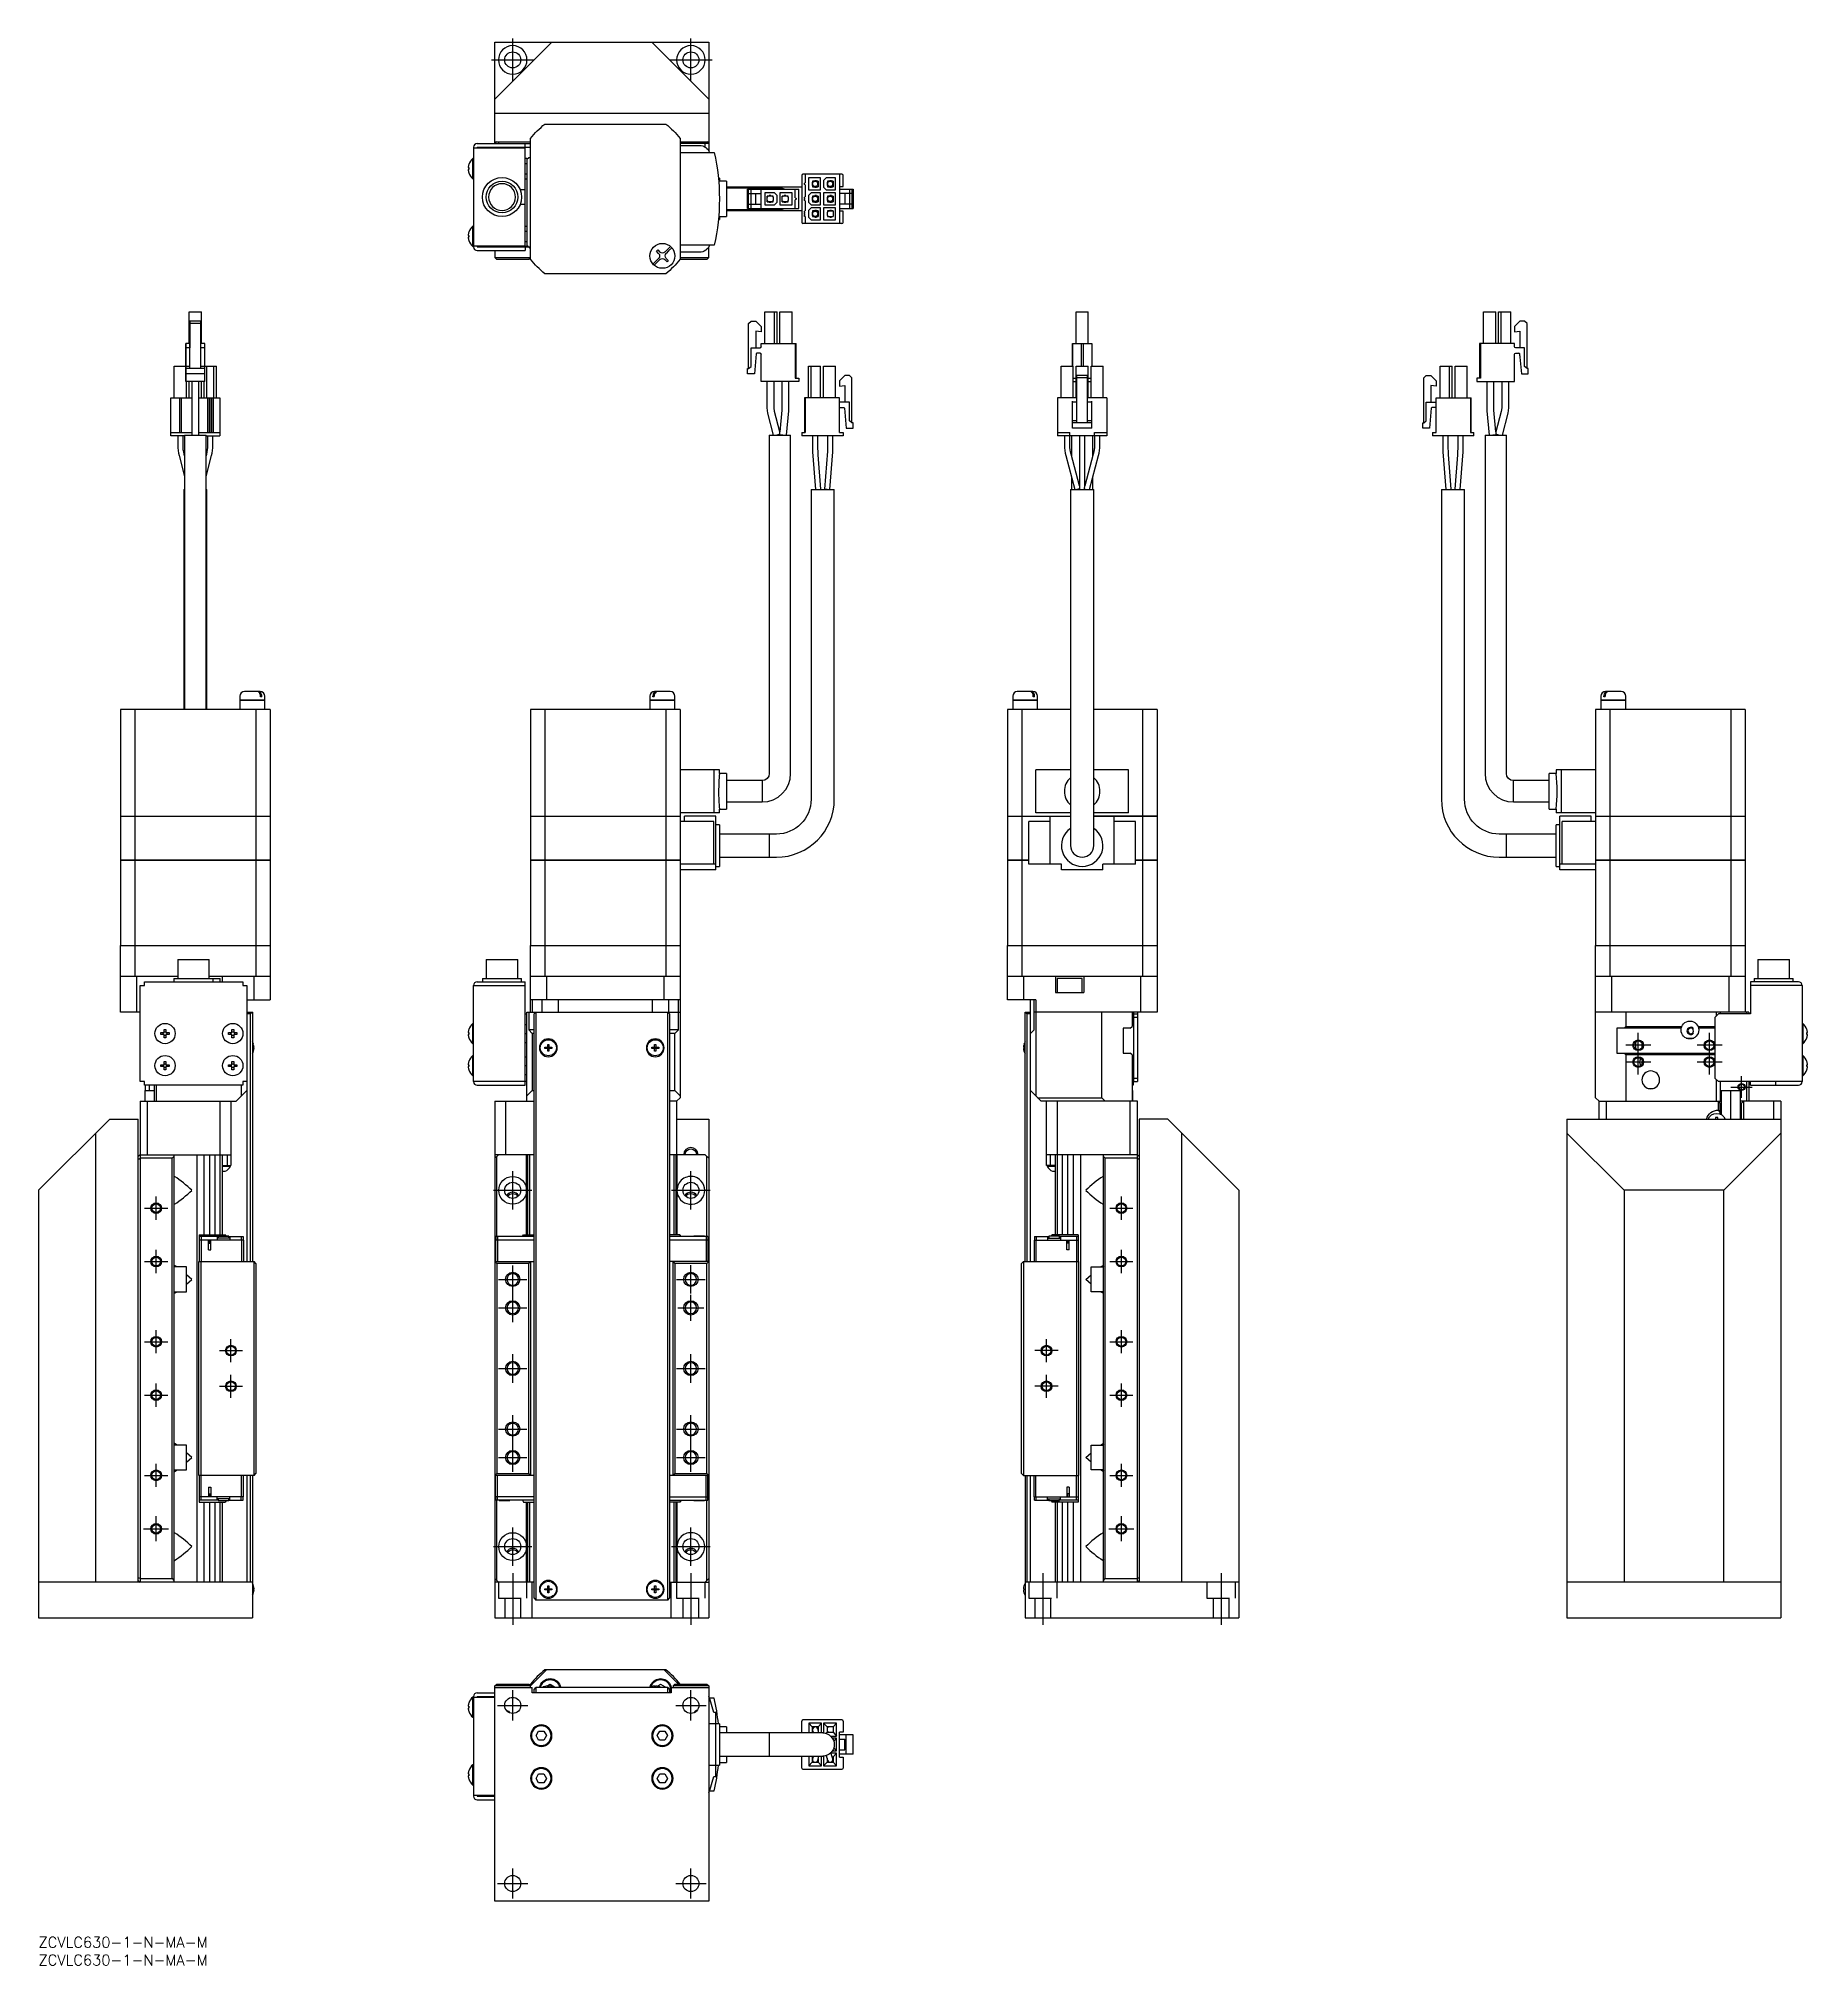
# Model space of a CAD drawing. Extents: x 0 to 496, y -8 to 533.
import ezdxf

# ---------------------------------------------------------------- set-up
doc = ezdxf.new("R2010")
doc.units = 0
doc.header["$LTSCALE"] = 0.5
doc.linetypes.add('CENTER', pattern=[50.8, 31.75, -6.35, 6.35, -6.35])
doc.linetypes.add('DASHED', pattern=[19.05, 12.7, -6.35])
for name, color, linetype in [('MSM_CENTER', 1, 'CENTER'), ('MSM_CONTINUOUS', 7, 'CONTINUOUS'), ('MSM_DASHED', 4, 'DASHED'), ('MSM_NARROW', 5, 'CONTINUOUS'), ('MSM_PART_NUMBER', 7, 'CONTINUOUS')]:
    doc.layers.add(name, color=color, linetype=linetype)
doc.styles.get("Standard").update_dxf_attribs({"font": 'txt.shx', "height": 3, "bigfont": 'bigfont.shx'})

msp = doc.modelspace()

# ---------------------------------------------------------------- texts
at = {"layer": 'MSM_PART_NUMBER'}
for p in [(0, -3), (0, -8)]:
    msp.add_text('ZCVLC630-1-N-MA-M', height=3, dxfattribs=at).set_placement(p)

# ---------------------------------------------------------------- linework, layer by layer
at = {"layer": 'MSM_CENTER'}
for p, q in [((133.07, 520.86), (133.07, 532.86)), ((183.07, 520.86), (183.07, 532.86)), ((127.07, 526.86), (139.07, 526.86)), ((177.07, 526.86), (189.07, 526.86)), ((452.44, 250.27), (445.44, 250.27)), ((448.94, 242.07), (448.94, 253.77)), ((472.44, 250.27), (465.44, 250.27)), ((468.94, 242.07), (468.94, 253.77)), ((452.44, 245.57), (445.44, 245.57)), ((472.44, 245.57), (465.44, 245.57)), ((474.94, 238.57), (480.94, 238.57)), ((477.94, 235.57), (477.94, 241.57)), ((133.07, 204.17), (133.07, 214.97)), ((183.07, 204.17), (183.07, 214.97)), ((33, 201.32), (33, 207.82)), ((127.67, 209.57), (138.47, 209.57)), ((177.67, 209.57), (188.47, 209.57)), ((303.88, 201.32), (303.88, 207.82)), ((29.75, 204.57), (36.25, 204.57)), ((300.63, 204.57), (307.13, 204.57)), ((29.75, 189.57), (36.25, 189.57)), ((33, 186.32), (33, 192.82)), ((300.63, 189.57), (307.13, 189.57)), ((303.88, 186.32), (303.88, 192.82)), ((129.07, 184.57), (137.07, 184.57)), ((133.07, 172.57), (133.07, 188.57)), ((179.07, 184.57), (187.07, 184.57)), ((183.07, 180.57), (183.07, 188.57)), ((183.07, 172.92), (183.07, 180.22)), ((129.07, 176.57), (137.07, 176.57)), ((179.42, 176.57), (186.72, 176.57)), ((33, 163.82), (33, 170.32)), ((54, 161.32), (54, 167.82)), ((282.88, 161.32), (282.88, 167.82)), ((303.88, 163.82), (303.88, 170.32)), ((29.75, 167.07), (36.25, 167.07)), ((50.75, 164.57), (57.25, 164.57)), ((133.07, 155.57), (133.07, 163.57)), ((183.07, 155.57), (183.07, 163.57)), ((286.13, 164.57), (279.63, 164.57)), ((300.63, 167.07), (307.13, 167.07)), ((54, 151.32), (54, 157.82)), ((129.07, 159.57), (137.07, 159.57)), ((179.07, 159.57), (187.07, 159.57)), ((282.88, 151.32), (282.88, 157.82)), ((29.75, 152.07), (36.25, 152.07)), ((33, 148.82), (33, 155.32)), ((50.75, 154.57), (57.25, 154.57)), ((286.13, 154.57), (279.63, 154.57)), ((300.63, 152.07), (307.13, 152.07)), ((303.88, 148.82), (303.88, 155.32)), ((133.07, 130.57), (133.07, 146.57)), ((183.07, 130.57), (183.07, 146.57)), ((129.07, 142.57), (137.07, 142.57)), ((179.07, 142.57), (187.07, 142.57)), ((33, 126.32), (33, 132.82)), ((129.07, 134.57), (137.07, 134.57)), ((179.07, 134.57), (187.07, 134.57)), ((303.88, 126.32), (303.88, 132.82)), ((29.75, 129.57), (36.25, 129.57)), ((300.63, 129.57), (307.13, 129.57)), ((29.5, 114.57), (36.5, 114.57)), ((33, 111.07), (33, 118.07)), ((133.07, 104.17), (133.07, 114.97)), ((183.07, 104.17), (183.07, 114.97)), ((300.38, 114.57), (307.38, 114.57)), ((303.88, 111.07), (303.88, 118.07)), ((127.67, 109.57), (138.47, 109.57)), ((177.67, 109.57), (188.47, 109.57)), ((133.07, 102.07), (133.07, 87.57)), ((183.07, 102.07), (183.07, 87.57)), ((281.88, 102.07), (281.88, 87.57)), ((331.88, 102.07), (331.88, 87.57)), ((128.82, 65), (137.32, 65)), ((133.07, 60.75), (133.07, 69.25)), ((178.82, 65), (187.32, 65)), ((183.07, 60.75), (183.07, 69.25)), ((133.07, 10.75), (133.07, 19.25)), ((183.07, 10.75), (183.07, 19.25)), ((128.82, 15), (137.32, 15)), ((178.82, 15), (187.32, 15))]:
    msp.add_line(p, q, dxfattribs=at)
at = {"layer": 'MSM_CONTINUOUS'}
for p, q in [((128.07, 515.86), (144.07, 531.86)), ((128.07, 503.36), (128.07, 531.86)), ((128.07, 531.86), (188.07, 531.86)), ((172.07, 531.86), (188.07, 515.86)), ((188.07, 531.86), (188.07, 501.39)), ((188.07, 511.86), (128.07, 511.86)), ((142.1, 508.86), (176.04, 508.86)), ((123.07, 503.36), (138.07, 503.36)), ((128.07, 503.86), (138.07, 503.86)), ((129.07, 503.36), (129.28, 503.86)), ((136.57, 502.36), (136.57, 503.36)), ((138.07, 503.56), (137.77, 503.86)), ((138.07, 470.89), (138.07, 504.83)), ((180.07, 504.83), (180.07, 470.89)), ((180.07, 503.86), (188.07, 503.86)), ((188.07, 503.36), (180.07, 503.36)), ((186.86, 503.86), (187.07, 503.36)), ((187.07, 502.41), (187.07, 503.36)), ((121.91, 493.51), (121.91, 499.21)), ((122.07, 499.21), (121.91, 499.21)), ((122.07, 502.36), (122.07, 474.36)), ((122.07, 502.16), (136.57, 502.16)), ((123.07, 502.36), (138.07, 502.36)), ((123.07, 502.36), (123.07, 502.16)), ((128.07, 502.16), (128.07, 502.36)), ((129.07, 502.36), (128.87, 502.16)), ((136.57, 474.56), (136.57, 502.16)), ((136.57, 499.24), (137.07, 499.24)), ((136.57, 497.8), (137.07, 497.8)), ((137.57, 499.36), (137.07, 498.86)), ((137.07, 499.24), (137.07, 474.47)), ((138.07, 499.36), (137.57, 499.36)), ((180.07, 502.86), (185.49, 502.86)), ((180.07, 500.86), (189.64, 500.86)), ((120.59, 496.62), (120.77, 496.62)), ((120.77, 496.1), (120.59, 496.1)), ((120.76, 497.52), (120.77, 497.51)), ((120.77, 495.2), (120.76, 495.2)), ((120.77, 496.62), (120.77, 496.1)), ((121.91, 493.51), (122.07, 493.51)), ((136.57, 494.91), (137.07, 494.91)), ((136.57, 493.47), (137.07, 493.47)), ((191.07, 493.68), (190.78, 493.68)), ((193.07, 492.86), (190.86, 492.86)), ((191.07, 493.68), (191.07, 492.86)), ((193.07, 492.86), (193.07, 482.86)), ((214.17, 494.46), (214.17, 481.26)), ((225.47, 494.76), (214.47, 494.76)), ((215.17, 494.76), (215.17, 492.31)), ((219.47, 493.76), (216.07, 493.76)), ((216.07, 493.76), (216.07, 490.36)), ((217.45, 492.81), (217.07, 492.43)), ((217.07, 492.43), (217.07, 491.68)), ((217.82, 492.86), (217.17, 492.86)), ((217.17, 492.86), (217.17, 492.53)), ((218.82, 492.81), (217.45, 492.81)), ((218.32, 492.96), (217.82, 492.96)), ((217.82, 492.96), (217.82, 492.81)), ((218.32, 492.96), (218.32, 492.81)), ((218.82, 492.86), (218.32, 492.86)), ((218.82, 491.75), (218.67, 492.27)), ((218.82, 492.86), (218.82, 491.26)), ((219.47, 490.36), (219.47, 493.76)), ((221.02, 493.76), (220.27, 493.01)), ((220.27, 493.01), (220.27, 491.11)), ((223.67, 493.76), (221.02, 493.76)), ((221.65, 492.81), (221.27, 492.43)), ((221.27, 492.43), (221.27, 491.68)), ((221.42, 492.26), (221.27, 491.71)), ((221.37, 492.86), (221.37, 492.53)), ((222.02, 492.86), (221.37, 492.86)), ((223.02, 492.81), (221.65, 492.81)), ((222.52, 492.96), (222.02, 492.96)), ((222.02, 492.96), (222.02, 492.81)), ((222.52, 492.96), (222.52, 492.81)), ((223.02, 492.86), (222.52, 492.86)), ((223.02, 492.86), (223.02, 491.26)), ((223.67, 490.36), (223.67, 493.76)), ((224.77, 494.76), (224.77, 480.96)), ((225.77, 491.36), (225.77, 494.46)), ((136.57, 490.36), (135.19, 490.36)), ((214.17, 491.11), (193.07, 491.11)), ((208.07, 490.86), (193.07, 490.86)), ((198.97, 485.16), (198.97, 490.56)), ((198.97, 490.56), (213.37, 490.56)), ((199.27, 485.16), (199.27, 490.56)), ((199.27, 489.36), (202.77, 489.36)), ((199.97, 485.16), (199.97, 490.56)), ((201.27, 486.36), (201.27, 489.36)), ((202.77, 485.16), (202.77, 490.56)), ((203.07, 490.86), (203.07, 490.56)), ((206.52, 489.56), (203.87, 489.56)), ((203.87, 489.56), (203.87, 486.16)), ((205.02, 488.66), (204.52, 488.66)), ((204.52, 487.06), (204.52, 488.66)), ((205.9, 488.61), (204.52, 488.61)), ((204.52, 487.11), (205.9, 487.11)), ((204.52, 487.06), (205.02, 487.06)), ((205.52, 488.76), (205.02, 488.76)), ((205.02, 488.61), (205.02, 488.76)), ((205.02, 487.11), (205.02, 486.96)), ((205.02, 486.96), (205.52, 486.96)), ((205.07, 491.11), (205.07, 490.86)), ((205.52, 488.61), (205.52, 488.76)), ((206.17, 488.66), (205.52, 488.66)), ((205.52, 486.96), (205.52, 487.11)), ((205.52, 487.06), (206.17, 487.06)), ((206.27, 488.23), (205.9, 488.61)), ((205.9, 487.11), (206.27, 487.48)), ((206.17, 488.33), (206.17, 488.66)), ((206.17, 487.06), (206.17, 487.38)), ((206.27, 487.48), (206.27, 488.23)), ((207.27, 488.81), (206.52, 489.56)), ((206.52, 486.16), (207.27, 486.91)), ((207.27, 486.91), (207.27, 488.81)), ((208.07, 489.56), (208.07, 486.16)), ((211.47, 489.56), (208.07, 489.56)), ((209.22, 488.66), (208.72, 488.66)), ((208.72, 487.06), (208.72, 488.66)), ((210.1, 488.61), (208.72, 488.61)), ((208.72, 487.11), (210.1, 487.11)), ((208.72, 487.06), (209.22, 487.06)), ((209.72, 488.76), (209.22, 488.76)), ((209.22, 488.61), (209.22, 488.76)), ((209.22, 487.11), (209.22, 486.96)), ((209.22, 486.96), (209.72, 486.96)), ((209.72, 488.61), (209.72, 488.76)), ((210.37, 488.66), (209.72, 488.66)), ((209.72, 486.96), (209.72, 487.11)), ((209.72, 487.06), (210.37, 487.06)), ((210.47, 488.23), (210.1, 488.61)), ((210.1, 487.11), (210.47, 487.48)), ((210.37, 488.33), (210.37, 488.66)), ((210.37, 487.06), (210.37, 487.38)), ((210.47, 487.48), (210.47, 488.23)), ((211.47, 486.16), (211.47, 489.56)), ((212.37, 488.11), (212.37, 490.56)), ((212.37, 485.16), (212.37, 487.61)), ((213.37, 485.16), (213.37, 490.56)), ((215.17, 491.81), (215.17, 488.38)), ((215.17, 487.88), (215.17, 487.83)), ((215.17, 487.33), (215.17, 484.46)), ((216.07, 490.36), (219.47, 490.36)), ((216.82, 489.56), (216.07, 488.81)), ((216.07, 488.81), (216.07, 486.91)), ((216.07, 486.91), (216.82, 486.16)), ((219.47, 489.56), (216.82, 489.56)), ((217.07, 491.68), (217.45, 491.31)), ((217.45, 488.61), (217.07, 488.23)), ((217.07, 488.23), (217.07, 487.48)), ((217.07, 487.48), (217.17, 487.38)), ((217.17, 491.58), (217.17, 491.26)), ((217.17, 491.26), (217.82, 491.26)), ((217.82, 488.66), (217.17, 488.66)), ((217.17, 488.66), (217.17, 488.33)), ((217.17, 487.38), (217.17, 487.06)), ((217.17, 487.38), (217.45, 487.11)), ((217.17, 487.06), (217.82, 487.06)), ((217.23, 491.84), (217.36, 491.39)), ((217.45, 491.31), (218.82, 491.31)), ((218.82, 488.61), (217.45, 488.61)), ((217.45, 487.11), (218.82, 487.11)), ((217.82, 491.31), (217.82, 491.16)), ((217.82, 491.16), (218.32, 491.16)), ((218.32, 488.76), (217.82, 488.76)), ((217.82, 488.76), (217.82, 488.61)), ((217.82, 487.11), (217.82, 486.96)), ((217.82, 486.96), (218.32, 486.96)), ((218.32, 491.16), (218.32, 491.31)), ((218.32, 491.26), (218.82, 491.26)), ((218.32, 488.76), (218.32, 488.61)), ((218.82, 488.66), (218.32, 488.66)), ((218.32, 486.96), (218.32, 487.11)), ((218.32, 487.06), (218.82, 487.06)), ((218.82, 488.6), (218.74, 488.61)), ((218.82, 487.11), (218.74, 487.11)), ((218.82, 488.66), (218.82, 487.06)), ((219.47, 486.16), (219.47, 489.56)), ((220.27, 491.11), (221.02, 490.36)), ((220.27, 489.56), (220.27, 486.16)), ((223.67, 489.56), (220.27, 489.56)), ((221.02, 490.36), (223.67, 490.36)), ((221.27, 491.68), (221.65, 491.31)), ((221.65, 488.61), (221.27, 488.23)), ((221.27, 488.23), (221.27, 487.48)), ((221.27, 487.48), (221.65, 487.11)), ((221.37, 491.58), (221.37, 491.26)), ((221.37, 491.26), (222.02, 491.26)), ((222.02, 488.66), (221.37, 488.66)), ((221.37, 488.66), (221.37, 488.33)), ((221.37, 487.38), (221.37, 487.06)), ((221.37, 487.06), (222.02, 487.06)), ((221.65, 491.31), (223.02, 491.31)), ((223.02, 488.61), (221.65, 488.61)), ((221.65, 487.11), (223.02, 487.11)), ((222.02, 491.31), (222.02, 491.16)), ((222.02, 491.16), (222.52, 491.16)), ((222.52, 488.76), (222.02, 488.76)), ((222.02, 488.76), (222.02, 488.61)), ((222.02, 487.11), (222.02, 486.96)), ((222.02, 486.96), (222.52, 486.96)), ((222.52, 491.16), (222.52, 491.31)), ((222.52, 491.26), (223.02, 491.26)), ((222.52, 488.76), (222.52, 488.61)), ((223.02, 488.66), (222.52, 488.66)), ((222.52, 486.96), (222.52, 487.11)), ((222.52, 487.06), (223.02, 487.06)), ((222.72, 491.31), (222.87, 491.86)), ((223.02, 488.66), (223.02, 487.06)), ((223.67, 486.16), (223.67, 489.56)), ((224.77, 491.36), (225.77, 491.36)), ((224.77, 490.56), (228.57, 490.56)), ((228.27, 489.36), (224.77, 489.36)), ((226.27, 489.36), (226.27, 486.36)), ((227.57, 490.56), (227.57, 485.16)), ((228.27, 490.56), (228.27, 485.16)), ((228.57, 490.56), (228.57, 485.16)), ((135.19, 486.36), (136.57, 486.36)), ((190.78, 482.04), (191.07, 482.04)), ((190.86, 482.86), (193.07, 482.86)), ((191.07, 482.86), (191.07, 482.04)), ((193.07, 484.86), (208.07, 484.86)), ((193.07, 484.61), (214.17, 484.61)), ((198.97, 485.16), (213.37, 485.16)), ((199.27, 486.36), (202.77, 486.36)), ((203.07, 485.16), (203.07, 484.86)), ((203.87, 486.16), (206.52, 486.16)), ((205.07, 484.86), (205.07, 484.61)), ((208.07, 486.16), (211.47, 486.16)), ((215.17, 483.96), (215.17, 483.91)), ((215.17, 483.41), (215.17, 483.36)), ((215.17, 482.86), (215.17, 480.96)), ((216.82, 485.36), (216.07, 484.61)), ((216.07, 484.61), (216.07, 482.71)), ((216.07, 482.71), (216.82, 481.96)), ((216.82, 486.16), (219.47, 486.16)), ((219.47, 485.36), (216.82, 485.36)), ((216.82, 481.96), (219.47, 481.96)), ((217.45, 484.41), (217.07, 484.03)), ((217.07, 484.03), (217.07, 483.28)), ((217.07, 483.28), (217.17, 483.18)), ((217.82, 484.46), (217.17, 484.46)), ((217.17, 484.46), (217.17, 484.13)), ((217.17, 483.18), (217.17, 482.86)), ((217.17, 483.18), (217.45, 482.91)), ((217.17, 482.86), (217.82, 482.86)), ((217.23, 483.87), (217.36, 484.32)), ((218.82, 484.41), (217.45, 484.41)), ((217.45, 482.91), (218.82, 482.91)), ((218.32, 484.56), (217.82, 484.56)), ((217.82, 484.56), (217.82, 484.41)), ((217.82, 482.91), (217.82, 482.76)), ((217.82, 482.76), (218.32, 482.76)), ((218.32, 484.56), (218.32, 484.41)), ((218.82, 484.46), (218.32, 484.46)), ((218.32, 482.76), (218.32, 482.91)), ((218.32, 482.86), (218.82, 482.86)), ((218.82, 483.97), (218.67, 483.44)), ((218.82, 484.46), (218.82, 482.86)), ((219.47, 481.96), (219.47, 485.36)), ((220.27, 486.16), (223.67, 486.16)), ((223.67, 485.36), (220.27, 485.36)), ((220.27, 485.36), (220.27, 481.96)), ((220.27, 481.96), (223.67, 481.96)), ((221.65, 484.41), (221.27, 484.03)), ((221.27, 484.03), (221.27, 483.28)), ((221.27, 483.28), (221.37, 483.18)), ((222.02, 484.46), (221.37, 484.46)), ((221.37, 484.46), (221.37, 484.13)), ((221.37, 483.18), (221.37, 482.86)), ((221.37, 483.18), (221.65, 482.91)), ((221.37, 482.86), (222.02, 482.86)), ((223.02, 484.41), (221.65, 484.41)), ((221.65, 482.91), (223.02, 482.91)), ((222.52, 484.56), (222.02, 484.56)), ((222.02, 484.56), (222.02, 484.41)), ((222.02, 482.91), (222.02, 482.76)), ((222.02, 482.76), (222.52, 482.76)), ((222.52, 484.56), (222.52, 484.41)), ((223.02, 484.46), (222.52, 484.46)), ((222.52, 482.76), (222.52, 482.91)), ((222.52, 482.86), (223.02, 482.86)), ((223.02, 484.46), (223.02, 482.86)), ((223.67, 481.96), (223.67, 485.36)), ((228.27, 486.36), (224.77, 486.36)), ((224.77, 485.16), (228.57, 485.16)), ((225.77, 484.36), (224.77, 484.36)), ((225.77, 481.26), (225.77, 484.36)), ((120.59, 477.62), (120.77, 477.62)), ((120.77, 477.1), (120.59, 477.1)), ((120.76, 478.52), (120.77, 478.51)), ((120.77, 476.2), (120.76, 476.2)), ((120.77, 477.62), (120.77, 477.1)), ((121.91, 474.51), (121.91, 480.21)), ((122.07, 480.21), (121.91, 480.21)), ((136.57, 480.24), (137.07, 480.24)), ((136.57, 478.8), (137.07, 478.8)), ((225.47, 480.96), (214.47, 480.96)), ((121.91, 474.51), (122.07, 474.51)), ((136.57, 474.56), (122.07, 474.56)), ((123.07, 474.56), (123.07, 474.36)), ((123.07, 474.47), (137.07, 474.47)), ((123.07, 474.36), (138.07, 474.36)), ((123.07, 473.36), (136.57, 473.36)), ((128.07, 474.47), (128.07, 474.36)), ((128.07, 473.36), (128.07, 471.36)), ((128.07, 471.36), (138.07, 471.36)), ((128.57, 470.86), (128.07, 471.36)), ((137.57, 470.86), (128.57, 470.86)), ((128.77, 474.36), (128.66, 474.47)), ((128.82, 474.46), (128.81, 474.47)), ((137.47, 474.46), (128.82, 474.46)), ((136.57, 475.91), (137.07, 475.91)), ((136.57, 474.36), (136.57, 473.36)), ((137.07, 474.86), (138.07, 473.86)), ((137.57, 470.86), (138.07, 471.36)), ((172.43, 469.57), (174.01, 471.15)), ((174.36, 470.8), (172.78, 469.21)), ((173.41, 473.17), (173.76, 473.52)), ((174.01, 472.56), (173.41, 473.17)), ((173.76, 473.52), (174.36, 472.92)), ((175.78, 472.92), (176.44, 473.58)), ((176.38, 470.2), (175.78, 470.8)), ((176.79, 473.23), (176.13, 472.56)), ((176.13, 471.15), (176.73, 470.55)), ((176.73, 470.55), (176.38, 470.2)), ((176.44, 473.58), (177.36, 474.5)), ((177.72, 474.15), (176.79, 473.23)), ((187.57, 470.86), (180.05, 470.86)), ((189.64, 474.86), (180.07, 474.86)), ((185.49, 472.86), (180.07, 472.86)), ((180.07, 471.36), (188.07, 471.36)), ((188.07, 471.36), (187.57, 470.86)), ((188.07, 471.36), (188.07, 474.33)), ((176.04, 466.86), (142.1, 466.86)), ((42.3, 447.27), (42.3, 456.17)), ((42.3, 447.27), (42.3, 456.17)), ((42.3, 456.17), (45.7, 456.17)), ((42.3, 447.27), (42.3, 456.17)), ((45.7, 447.27), (45.7, 456.17)), ((203.87, 447.27), (203.87, 456.17)), ((203.87, 447.27), (203.87, 456.17)), ((203.87, 456.17), (207.27, 456.17)), ((206.52, 447.27), (206.52, 456.17)), ((207.27, 447.27), (207.27, 456.17)), ((208.07, 447.27), (208.07, 456.17)), ((208.07, 456.17), (211.47, 456.17)), ((208.07, 447.27), (208.07, 456.17)), ((211.47, 447.27), (211.47, 456.17)), ((291.18, 447.27), (291.18, 456.17)), ((291.18, 456.17), (294.58, 456.17)), ((291.18, 447.27), (291.18, 456.17)), ((291.18, 447.27), (291.18, 456.17)), ((294.58, 447.27), (294.58, 456.17)), ((405.54, 447.27), (405.54, 456.17)), ((405.54, 456.17), (408.94, 456.17)), ((405.54, 447.27), (405.54, 456.17)), ((408.94, 447.27), (408.94, 456.17)), ((409.74, 447.27), (409.74, 456.17)), ((409.74, 456.17), (413.14, 456.17)), ((409.74, 447.27), (409.74, 456.17)), ((410.49, 447.27), (410.49, 456.17)), ((413.14, 447.27), (413.14, 456.17)), ((45.5, 453.57), (42.5, 453.57)), ((42.5, 452.87), (42.5, 453.57)), ((42.5, 453.57), (42.5, 452.07)), ((45.5, 452.87), (42.5, 452.87)), ((42.5, 440.27), (42.5, 452.87)), ((42.5, 452.07), (42.5, 450.57)), ((42.5, 450.7), (42.5, 446.02)), ((42.5, 450.57), (42.5, 450.7)), ((45.5, 452.87), (45.5, 453.57)), ((45.5, 440.27), (45.5, 452.87)), ((199.27, 452.87), (199.97, 453.57)), ((199.27, 452.87), (199.97, 453.57)), ((199.27, 440.27), (199.27, 452.87)), ((199.27, 440.27), (199.27, 452.87)), ((199.97, 453.57), (201.27, 453.57)), ((201.27, 453.57), (202.77, 452.07)), ((201.27, 450.7), (201.27, 446.02)), ((202.77, 450.57), (201.27, 450.7)), ((202.77, 450.57), (201.27, 450.7)), ((202.77, 452.07), (202.77, 450.57)), ((415.74, 453.57), (414.24, 452.07)), ((415.74, 453.57), (414.24, 452.07)), ((414.24, 452.07), (414.24, 450.57)), ((414.24, 452.07), (414.24, 450.57)), ((414.24, 450.57), (415.74, 450.7)), ((417.04, 453.57), (415.74, 453.57)), ((415.74, 450.7), (415.74, 446.02)), ((415.74, 450.7), (415.74, 446.02)), ((417.74, 452.87), (417.04, 453.57)), ((417.74, 440.27), (417.74, 452.87)), ((41.3, 447.27), (41.3, 447.27)), ((41.3, 447.27), (41.3, 437.57)), ((41.3, 446.32), (41.3, 447.27)), ((42.5, 447.27), (41.3, 447.27)), ((41.3, 446.02), (41.3, 446.32)), ((42.5, 446.02), (41.3, 446.02)), ((41.3, 440.77), (41.3, 446.02)), ((41.3, 444.22), (41.3, 444.52)), ((41.3, 444.52), (41.3, 444.33)), ((41.3, 444.33), (41.3, 438.77)), ((41.3, 436.57), (41.3, 444.22)), ((42.5, 446.32), (42.5, 446.02)), ((42.5, 440.77), (42.5, 446.02)), ((46.7, 447.27), (45.5, 447.27)), ((46.7, 446.02), (45.5, 446.02)), ((46.7, 446.32), (46.7, 447.27)), ((46.7, 446.02), (46.7, 446.32)), ((46.7, 440.77), (46.7, 446.02)), ((199.97, 440.77), (199.97, 446.02)), ((199.97, 446.02), (202.47, 446.02)), ((199.97, 440.77), (199.97, 446.02)), ((201.37, 444.33), (200.88, 438.77)), ((202.47, 444.52), (201.57, 444.52)), ((202.77, 446.32), (202.77, 447.27)), ((202.77, 447.27), (212.62, 447.27)), ((202.77, 446.32), (202.77, 447.27)), ((202.77, 446.32), (202.77, 446.31)), ((202.77, 436.57), (202.77, 444.22)), ((202.77, 436.57), (202.77, 444.22)), ((202.77, 444.22), (202.77, 444.22)), ((212.37, 447.27), (212.37, 437.57)), ((212.62, 437.57), (212.62, 447.27)), ((290.18, 446.32), (290.18, 447.27)), ((290.18, 447.27), (290.18, 447.27)), ((290.18, 447.27), (295.58, 447.27)), ((290.18, 447.27), (290.18, 440.92)), ((290.18, 446.02), (290.18, 446.32)), ((290.18, 440.92), (290.18, 446.02)), ((290.18, 444.22), (290.18, 444.52)), ((290.18, 444.52), (290.18, 444.33)), ((290.18, 444.33), (290.18, 440.92)), ((290.18, 440.92), (290.18, 444.22)), ((292.63, 447.27), (292.63, 440.92)), ((293.13, 447.27), (293.13, 440.92)), ((295.58, 447.27), (295.58, 440.92)), ((404.64, 447.27), (404.39, 447.27)), ((404.39, 447.27), (404.39, 437.57)), ((404.64, 447.27), (404.64, 437.57)), ((414.24, 447.27), (404.64, 447.27)), ((404.64, 447.27), (404.64, 437.57)), ((414.24, 446.32), (414.24, 447.27)), ((414.24, 436.57), (414.24, 444.22)), ((417.04, 446.02), (414.54, 446.02)), ((414.54, 444.52), (415.44, 444.52)), ((415.64, 444.33), (416.13, 438.77)), ((415.64, 444.33), (415.74, 443.18)), ((415.64, 444.33), (416.13, 438.77)), ((415.64, 444.33), (415.74, 443.18)), ((417.04, 440.77), (417.04, 446.02)), ((38.1, 432.02), (38.1, 440.92)), ((38.1, 440.92), (41.3, 440.92)), ((42.5, 440.77), (41.3, 440.77)), ((41.3, 440.27), (41.3, 440.77)), ((46.7, 440.27), (41.3, 440.27)), ((41.3, 438.77), (41.3, 440.27)), ((46.7, 438.77), (41.3, 438.77)), ((42.5, 440.27), (42.5, 440.77)), ((46.7, 440.77), (45.5, 440.77)), ((46.7, 440.92), (49.9, 440.92)), ((46.7, 440.27), (46.7, 440.77)), ((46.7, 438.77), (46.7, 440.27)), ((46.7, 436.57), (46.7, 438.77)), ((47.25, 432.02), (47.25, 440.92)), ((49.15, 432.02), (49.15, 440.92)), ((49.9, 432.02), (49.9, 440.92)), ((198.97, 438.77), (198.97, 440.27)), ((198.97, 440.27), (199.27, 440.27)), ((198.97, 438.77), (198.97, 440.27)), ((200.88, 438.77), (198.97, 438.77)), ((199.27, 440.27), (199.97, 440.77)), ((199.27, 440.27), (199.97, 440.77)), ((216.07, 440.92), (219.47, 440.92)), ((216.07, 432.02), (216.07, 440.92)), ((216.82, 432.02), (216.82, 440.92)), ((219.47, 432.02), (219.47, 440.92)), ((220.27, 440.92), (223.67, 440.92)), ((220.27, 432.02), (220.27, 440.92)), ((223.67, 432.02), (223.67, 440.92)), ((226.27, 438.32), (224.77, 436.82)), ((227.57, 438.32), (226.27, 438.32)), ((228.27, 437.62), (227.57, 438.32)), ((286.98, 432.02), (286.98, 440.92)), ((286.98, 440.92), (290.38, 440.92)), ((290.38, 432.02), (290.38, 440.92)), ((291.18, 440.92), (294.58, 440.92)), ((291.18, 432.02), (291.18, 440.92)), ((294.38, 438.32), (291.38, 438.32)), ((291.38, 425.02), (291.38, 438.32)), ((294.38, 425.02), (294.38, 438.32)), ((294.58, 432.02), (294.58, 440.92)), ((295.38, 432.02), (295.38, 440.92)), ((295.38, 440.92), (298.78, 440.92)), ((298.78, 432.02), (298.78, 440.92)), ((388.74, 437.62), (389.44, 438.32)), ((389.44, 438.32), (390.74, 438.32)), ((390.74, 438.32), (392.24, 436.82)), ((393.34, 432.02), (393.34, 440.92)), ((393.34, 440.92), (396.74, 440.92)), ((395.99, 432.02), (395.99, 440.92)), ((396.74, 432.02), (396.74, 440.92)), ((397.54, 432.02), (397.54, 440.92)), ((397.54, 440.92), (400.94, 440.92)), ((400.94, 432.02), (400.94, 440.92)), ((415.74, 443.18), (415.74, 443.18)), ((416.13, 438.77), (418.04, 438.77)), ((417.74, 440.27), (417.04, 440.77)), ((418.04, 440.27), (417.74, 440.27)), ((418.04, 438.77), (418.04, 440.27)), ((41.3, 437.57), (41.3, 436.57)), ((46.7, 436.57), (41.3, 436.57)), ((41.3, 436.57), (41.3, 436.57)), ((41.5, 432.02), (41.5, 436.57)), ((42.3, 432.02), (42.3, 436.57)), ((43, 436.57), (43, 429.21)), ((43, 436.57), (43, 428.66)), ((45, 429.21), (45, 436.57)), ((45.7, 432.02), (45.7, 436.57)), ((46.5, 432.02), (46.5, 436.57)), ((213.37, 436.57), (202.77, 436.57)), ((204.4, 436.57), (204.4, 429.21)), ((206.4, 429.21), (206.4, 436.57)), ((208.6, 436.57), (208.6, 428.66)), ((210.6, 428.66), (210.6, 436.57)), ((212.37, 437.57), (213.37, 437.57)), ((213.37, 437.57), (213.37, 436.57)), ((224.77, 436.82), (224.77, 435.32)), ((224.77, 435.32), (226.27, 435.45)), ((226.27, 435.45), (226.27, 430.77)), ((228.27, 425.02), (228.27, 437.62)), ((290.38, 437.57), (291.18, 437.57)), ((290.38, 436.57), (291.18, 436.57)), ((294.38, 437.62), (291.38, 437.62)), ((294.58, 437.57), (295.38, 437.57)), ((294.58, 436.57), (295.38, 436.57)), ((388.74, 425.02), (388.74, 437.62)), ((392.24, 435.32), (390.74, 435.45)), ((390.74, 435.45), (390.74, 430.77)), ((392.24, 436.82), (392.24, 435.32)), ((403.64, 437.57), (403.64, 436.57)), ((404.64, 437.57), (403.64, 437.57)), ((403.64, 437.57), (403.64, 436.57)), ((403.64, 436.57), (414.24, 436.57)), ((406.41, 436.57), (406.41, 428.66)), ((408.41, 428.66), (408.41, 436.57)), ((410.61, 436.57), (410.61, 429.21)), ((412.61, 429.21), (412.61, 436.57)), ((37.1, 432.02), (43, 432.02)), ((37.1, 421.32), (37.1, 432.02)), ((39.55, 432.02), (39.55, 422.32)), ((40.05, 432.02), (40.05, 422.32)), ((43, 429.21), (43, 427.95)), ((43, 428.66), (43, 428.47)), ((43, 428.47), (43, 421.57)), ((43, 427.95), (43, 421.57)), ((45, 432.02), (50.9, 432.02)), ((45, 427.95), (45, 429.21)), ((45, 421.57), (45, 427.95)), ((47.4, 432.02), (47.4, 422.32)), ((47.9, 432.02), (47.9, 422.32)), ((47.95, 432.02), (47.95, 422.32)), ((48.45, 432.02), (48.45, 422.32)), ((48.5, 432.02), (48.5, 422.32)), ((49, 432.02), (49, 422.32)), ((50.9, 432.02), (50.9, 421.32)), ((204.4, 429.21), (204.59, 427.69)), ((204.59, 427.69), (206.19, 421.57)), ((206.53, 428.2), (206.4, 429.21)), ((208.01, 422.51), (206.53, 428.2)), ((208.59, 428.57), (208.01, 422.51)), ((208.6, 428.66), (208.59, 428.57)), ((209.93, 421.57), (210.58, 428.37)), ((210.58, 428.37), (210.6, 428.66)), ((214.92, 432.02), (214.92, 422.32)), ((224.77, 432.02), (214.92, 432.02)), ((215.17, 432.02), (215.17, 422.32)), ((224.77, 422.32), (224.77, 432.02)), ((227.57, 430.77), (225.07, 430.77)), ((225.07, 429.27), (225.97, 429.27)), ((226.17, 429.08), (226.66, 423.52)), ((227.57, 425.52), (227.57, 430.77)), ((285.98, 432.02), (285.98, 421.32)), ((291.38, 432.02), (285.98, 432.02)), ((290.18, 423.52), (290.18, 431.07)), ((291.38, 430.77), (290.18, 430.77)), ((299.78, 432.02), (294.38, 432.02)), ((295.58, 430.77), (294.38, 430.77)), ((295.58, 423.52), (295.58, 431.07)), ((299.78, 432.02), (299.78, 421.32)), ((389.44, 425.52), (389.44, 430.77)), ((389.44, 430.77), (391.94, 430.77)), ((390.84, 429.08), (390.35, 423.52)), ((391.94, 429.27), (391.04, 429.27)), ((392.24, 422.32), (392.24, 432.02)), ((392.24, 432.02), (402.09, 432.02)), ((401.84, 432.02), (401.84, 422.32)), ((402.09, 422.32), (402.09, 432.02)), ((406.41, 428.66), (406.43, 428.37)), ((406.43, 428.37), (407.09, 421.57)), ((408.42, 428.57), (408.41, 428.66)), ((409, 422.51), (408.42, 428.57)), ((410.49, 428.2), (409, 422.51)), ((410.61, 429.21), (410.49, 428.2)), ((410.82, 421.57), (412.42, 427.69)), ((412.42, 427.69), (412.61, 429.21)), ((37.1, 422.32), (43, 422.32)), ((45, 422.32), (50.9, 422.32)), ((208.07, 421.79), (208.01, 422.51)), ((214.17, 422.32), (215.17, 422.32)), ((214.17, 422.32), (214.17, 421.32)), ((224.77, 422.32), (225.77, 422.32)), ((225.77, 422.32), (225.77, 421.32)), ((226.66, 423.52), (228.57, 423.52)), ((228.27, 425.02), (227.57, 425.52)), ((228.57, 425.02), (228.27, 425.02)), ((228.57, 423.52), (228.57, 425.02)), ((285.98, 422.32), (289.38, 422.32)), ((289.38, 421.32), (289.38, 422.32)), ((291.38, 425.52), (290.18, 425.52)), ((295.58, 425.02), (290.18, 425.02)), ((295.58, 423.52), (290.18, 423.52)), ((295.58, 425.52), (294.38, 425.52)), ((296.38, 421.32), (296.38, 422.32)), ((296.38, 422.32), (299.78, 422.32)), ((388.44, 423.52), (388.44, 425.02)), ((388.44, 425.02), (388.74, 425.02)), ((390.35, 423.52), (388.44, 423.52)), ((388.74, 425.02), (389.44, 425.52)), ((391.24, 422.32), (391.24, 421.32)), ((391.24, 422.32), (392.24, 422.32)), ((401.84, 422.32), (402.84, 422.32)), ((402.84, 421.32), (402.84, 422.32)), ((409, 422.51), (408.95, 421.79)), ((41, 421.32), (37.1, 421.32)), ((39.05, 421.32), (39.05, 418.68)), ((40.55, 418.68), (40.55, 421.32)), ((41, 421.57), (41, 344.57)), ((41, 421.57), (47, 421.57)), ((47, 344.57), (47, 421.57)), ((47, 421.32), (50.9, 421.32)), ((47.45, 421.32), (47.45, 418.69)), ((48.95, 418.69), (48.95, 421.32)), ((205.07, 421.57), (205.07, 326.57)), ((205.07, 421.57), (211.07, 421.57)), ((208.07, 421.79), (207.22, 421.57)), ((207.93, 421.75), (207.93, 421.66)), ((208.92, 421.57), (207.93, 421.66)), ((211.07, 326.57), (211.07, 421.57)), ((225.77, 421.32), (214.17, 421.32)), ((217.2, 421.32), (217.2, 417.71)), ((217.23, 416.86), (218.07, 406.32)), ((218.7, 418.69), (218.7, 421.32)), ((218.8, 416.05), (218.7, 418.69)), ((221.37, 417), (220.57, 406.37)), ((221.4, 421.32), (221.4, 417.69)), ((222.07, 406.32), (222.87, 416.89)), ((222.9, 417.69), (222.9, 421.32)), ((299.78, 421.32), (285.98, 421.32)), ((287.93, 421.32), (287.93, 418.69)), ((289.43, 418.69), (289.43, 421.32)), ((289.88, 421.32), (289.88, 415.74)), ((292.13, 421.32), (292.13, 406.32)), ((293.63, 407.35), (293.63, 421.32)), ((295.88, 415.74), (295.88, 421.32)), ((296.33, 421.32), (296.33, 418.68)), ((297.83, 418.68), (297.83, 421.32)), ((402.84, 421.32), (391.24, 421.32)), ((394.11, 421.32), (394.11, 417.69)), ((394.14, 416.89), (394.94, 406.32)), ((395.61, 418.68), (395.61, 421.32)), ((395.71, 416.06), (395.61, 418.68)), ((398.31, 418.69), (398.21, 416.05)), ((398.31, 421.32), (398.31, 418.69)), ((398.94, 406.32), (399.78, 416.86)), ((399.81, 417.71), (399.81, 421.32)), ((405.94, 421.57), (411.94, 421.57)), ((405.94, 421.57), (405.94, 326.57)), ((409.09, 421.66), (408.09, 421.57)), ((409.08, 421.75), (408.95, 421.79)), ((409.79, 421.57), (408.95, 421.79)), ((408.95, 421.79), (409.08, 421.75)), ((409.08, 421.75), (409.79, 421.57)), ((409.09, 421.66), (409.08, 421.75)), ((411.94, 326.57), (411.94, 421.57)), ((39.43, 415.81), (41, 409.95)), ((41, 415.74), (40.88, 416.19)), ((47.12, 416.19), (47, 415.74)), ((47, 409.95), (48.57, 415.8)), ((219.57, 406.38), (218.8, 416.05)), ((288.31, 415.8), (290.85, 406.32)), ((292.13, 407.35), (289.76, 416.19)), ((296, 416.19), (293.63, 407.35)), ((294.9, 406.32), (297.45, 415.81)), ((296.06, 416.41), (296, 416.19)), ((396.44, 406.37), (395.71, 416.06)), ((398.21, 416.05), (397.44, 406.38)), ((40.75, 406.32), (40.75, 344.57)), ((40.75, 406.32), (41, 406.32)), ((47, 406.32), (47.25, 406.32)), ((47.25, 344.57), (47.25, 406.32)), ((216.82, 406.32), (216.82, 319.32)), ((216.82, 406.32), (223.32, 406.32)), ((221.32, 406.32), (220.57, 406.37)), ((220.57, 406.37), (220.6, 406.32)), ((223.32, 319.32), (223.32, 406.32)), ((289.63, 406.32), (296.13, 406.32)), ((289.63, 406.32), (289.63, 306.32)), ((289.88, 409.95), (289.88, 406.32)), ((292.13, 406.41), (291.84, 406.32)), ((293.51, 406.45), (293.63, 407.35)), ((293.63, 406.32), (293.63, 406.41)), ((295.88, 406.32), (295.88, 409.95)), ((296.13, 306.32), (296.13, 406.32)), ((393.69, 406.32), (400.19, 406.32)), ((393.69, 406.32), (393.69, 319.32)), ((396.44, 406.37), (396.41, 406.32)), ((400.19, 319.32), (400.19, 406.32)), ((56.5, 348.27), (56.5, 347.12)), ((63.5, 347.12), (56.5, 347.12)), ((56.5, 347.07), (56.5, 344.57)), ((63.5, 347.07), (56.5, 347.07)), ((56.55, 347.12), (56.55, 347.07)), ((62.2, 349.57), (57.8, 349.57)), ((62.29, 348.07), (62.29, 348.27)), ((62.65, 348.07), (62.29, 348.07)), ((62.65, 348.07), (62.65, 348.27)), ((63.45, 347.07), (63.45, 347.12)), ((63.5, 347.12), (63.5, 348.27)), ((63.5, 344.57), (63.5, 347.07)), ((171.57, 348.27), (171.57, 347.12)), ((178.57, 347.12), (171.57, 347.12)), ((178.57, 347.07), (171.57, 347.07)), ((171.57, 347.07), (171.57, 344.57)), ((171.62, 347.12), (171.62, 347.07)), ((172.43, 348.07), (172.43, 348.27)), ((172.78, 348.07), (172.43, 348.07)), ((172.78, 348.07), (172.78, 348.27)), ((177.27, 349.57), (172.87, 349.57)), ((178.52, 347.07), (178.52, 347.12)), ((178.57, 347.12), (178.57, 348.27)), ((178.57, 344.57), (178.57, 347.07)), ((273.38, 348.27), (273.38, 347.12)), ((280.38, 347.12), (273.38, 347.12)), ((273.38, 347.07), (273.38, 344.57)), ((280.38, 347.07), (273.38, 347.07)), ((273.43, 347.12), (273.43, 347.07)), ((279.08, 349.57), (274.68, 349.57)), ((279.17, 348.07), (279.17, 348.27)), ((279.52, 348.07), (279.17, 348.07)), ((279.52, 348.07), (279.52, 348.27)), ((280.33, 347.07), (280.33, 347.12)), ((280.38, 347.12), (280.38, 348.27)), ((280.38, 344.57), (280.38, 347.07)), ((438.44, 348.27), (438.44, 347.12)), ((445.44, 347.12), (438.44, 347.12)), ((445.44, 347.07), (438.44, 347.07)), ((438.44, 347.07), (438.44, 344.57)), ((438.49, 347.12), (438.49, 347.07)), ((439.29, 348.07), (439.29, 348.27)), ((439.65, 348.07), (439.29, 348.07)), ((439.65, 348.07), (439.65, 348.27)), ((444.14, 349.57), (439.74, 349.57)), ((445.39, 347.07), (445.39, 347.12)), ((445.44, 347.12), (445.44, 348.27)), ((445.44, 344.57), (445.44, 347.07)), ((23, 344.57), (23, 314.62)), ((65, 344.57), (23, 344.57)), ((27.03, 344.57), (27.03, 314.62)), ((60.97, 344.57), (60.97, 314.62)), ((65, 344.57), (65, 314.62)), ((180.07, 344.57), (138.07, 344.57)), ((138.07, 344.57), (138.07, 314.62)), ((142.1, 344.57), (142.1, 314.62)), ((176.04, 344.57), (176.04, 314.62)), ((180.07, 344.57), (180.07, 314.62)), ((271.88, 344.57), (271.88, 314.62)), ((289.63, 344.57), (271.88, 344.57)), ((275.91, 344.57), (275.91, 314.62)), ((313.88, 344.57), (296.13, 344.57)), ((309.85, 344.57), (309.85, 314.62)), ((313.88, 344.57), (313.88, 314.62)), ((436.94, 344.57), (436.94, 314.62)), ((478.94, 344.57), (436.94, 344.57)), ((440.97, 344.57), (440.97, 314.62)), ((474.91, 344.57), (474.91, 314.62)), ((478.94, 344.57), (478.94, 314.62)), ((191.07, 327.57), (180.07, 327.57)), ((189.64, 315.57), (189.64, 327.57)), ((191.07, 326.57), (191.07, 327.57)), ((193.07, 326.57), (191.07, 326.57)), ((193.07, 326.57), (193.07, 316.57)), ((203.07, 324.57), (193.07, 324.57)), ((203.07, 324.57), (203.07, 318.57)), ((279.88, 315.57), (279.88, 327.57)), ((289.63, 327.57), (279.88, 327.57)), ((305.88, 327.57), (296.13, 327.57)), ((305.88, 315.57), (305.88, 327.57)), ((413.94, 318.57), (413.94, 324.57)), ((423.94, 324.57), (413.94, 324.57)), ((423.94, 316.57), (423.94, 326.57)), ((425.94, 326.57), (423.94, 326.57)), ((436.94, 327.57), (425.94, 327.57)), ((425.94, 327.57), (425.94, 326.57)), ((427.37, 315.57), (427.37, 327.57)), ((23, 314.62), (65, 314.62)), ((23, 314.57), (65, 314.57)), ((23, 314.57), (23, 302.32)), ((23.05, 314.62), (23.05, 314.57)), ((27.03, 314.57), (27.03, 302.32)), ((27.29, 314.62), (27.29, 314.57)), ((60.71, 314.62), (60.71, 314.57)), ((60.97, 314.57), (60.97, 302.32)), ((64.95, 314.62), (64.95, 314.57)), ((65, 314.57), (65, 302.32)), ((138.07, 314.62), (180.07, 314.62)), ((138.07, 314.57), (180.07, 314.57)), ((138.07, 314.57), (138.07, 302.32)), ((138.12, 314.62), (138.12, 314.57)), ((142.1, 314.57), (142.1, 302.32)), ((142.36, 314.62), (142.36, 314.57)), ((175.78, 314.62), (175.78, 314.57)), ((176.04, 314.57), (176.04, 302.32)), ((180.02, 314.62), (180.02, 314.57)), ((191.07, 315.57), (180.07, 315.57)), ((180.07, 314.57), (180.07, 278.32)), ((190.07, 314.57), (181.27, 314.57)), ((181.27, 313.07), (181.27, 314.57)), ((190.07, 299.57), (190.07, 314.57)), ((191.07, 315.57), (191.07, 316.57)), ((191.07, 316.57), (193.07, 316.57)), ((193.07, 318.57), (203.07, 318.57)), ((271.88, 314.62), (289.63, 314.62)), ((271.88, 314.57), (271.88, 302.32)), ((271.88, 314.57), (289.63, 314.57)), ((271.93, 314.62), (271.93, 314.57)), ((275.91, 314.57), (275.91, 302.32)), ((276.16, 314.62), (276.16, 314.57)), ((289.63, 315.57), (279.88, 315.57)), ((283.88, 301.07), (283.88, 314.57)), ((305.88, 315.57), (296.13, 315.57)), ((296.13, 314.62), (313.88, 314.62)), ((313.88, 314.57), (296.13, 314.57)), ((301.88, 301.07), (301.88, 314.57)), ((309.59, 314.62), (309.59, 314.57)), ((309.85, 314.57), (309.85, 302.32)), ((313.83, 314.62), (313.83, 314.57)), ((313.88, 314.57), (313.88, 302.32)), ((413.94, 318.57), (423.94, 318.57)), ((423.94, 316.57), (425.94, 316.57)), ((425.94, 316.57), (425.94, 315.57)), ((436.94, 315.57), (425.94, 315.57)), ((435.74, 314.57), (426.94, 314.57)), ((426.94, 299.57), (426.94, 314.57)), ((435.74, 313.07), (435.74, 314.57)), ((436.94, 314.62), (478.94, 314.62)), ((436.94, 314.57), (478.94, 314.57)), ((436.94, 314.57), (436.94, 278.32)), ((436.99, 314.62), (436.99, 314.57)), ((440.97, 314.57), (440.97, 302.32)), ((441.23, 314.62), (441.23, 314.57)), ((474.65, 314.62), (474.65, 314.57)), ((474.91, 314.57), (474.91, 302.32)), ((478.89, 314.62), (478.89, 314.57)), ((478.94, 314.57), (478.94, 302.32)), ((189.47, 313.07), (180.07, 313.07)), ((189.47, 301.07), (189.47, 313.07)), ((191.07, 312.14), (190.07, 312.14)), ((191.07, 312.14), (191.07, 300.5)), ((207.07, 309.57), (191.07, 309.57)), ((205.07, 309.57), (205.07, 303.07)), ((277.88, 301.07), (277.88, 313.07)), ((283.88, 313.07), (277.88, 313.07)), ((307.88, 313.07), (301.88, 313.07)), ((307.88, 301.07), (307.88, 313.07)), ((425.94, 309.57), (409.94, 309.57)), ((411.94, 303.07), (411.94, 309.57)), ((425.94, 300.5), (425.94, 312.14)), ((426.94, 312.14), (425.94, 312.14)), ((427.54, 301.07), (427.54, 313.07)), ((436.94, 313.07), (427.54, 313.07)), ((191.07, 303.07), (207.07, 303.07)), ((409.94, 303.07), (425.94, 303.07)), ((23, 302.32), (65, 302.32)), ((23, 302.27), (65, 302.27)), ((23, 302.27), (23, 278.32)), ((23.05, 302.32), (23.05, 302.27)), ((27.03, 302.27), (27.03, 278.32)), ((27.29, 302.32), (27.29, 302.27)), ((60.71, 302.32), (60.71, 302.27)), ((60.97, 302.27), (60.97, 278.32)), ((64.95, 302.32), (64.95, 302.27)), ((65, 302.27), (65, 278.32)), ((138.07, 302.32), (180.07, 302.32)), ((138.07, 302.27), (138.07, 278.32)), ((138.07, 302.27), (180.07, 302.27)), ((138.12, 302.32), (138.12, 302.27)), ((142.1, 302.27), (142.1, 278.32)), ((142.36, 302.32), (142.36, 302.27)), ((175.78, 302.32), (175.78, 302.27)), ((176.04, 302.27), (176.04, 278.32)), ((180.02, 302.32), (180.02, 302.27)), ((190.07, 301.07), (180.07, 301.07)), ((190.07, 299.57), (180.07, 299.57)), ((190.07, 300.5), (191.07, 300.5)), ((271.88, 302.32), (277.88, 302.32)), ((271.88, 302.27), (271.88, 278.32)), ((271.88, 302.27), (277.88, 302.27)), ((271.93, 302.32), (271.93, 302.27)), ((275.91, 302.27), (275.91, 278.32)), ((276.16, 302.32), (276.16, 302.27)), ((287.1, 301.07), (277.88, 301.07)), ((287.1, 299.57), (287.1, 301.07)), ((298.66, 299.57), (287.1, 299.57)), ((307.88, 301.07), (298.66, 301.07)), ((298.66, 299.57), (298.66, 301.07)), ((307.88, 302.32), (313.88, 302.32)), ((307.88, 302.27), (313.88, 302.27)), ((309.59, 302.32), (309.59, 302.27)), ((309.85, 302.27), (309.85, 278.32)), ((313.83, 302.32), (313.83, 302.27)), ((313.88, 302.27), (313.88, 278.32)), ((425.94, 300.5), (426.94, 300.5)), ((436.94, 301.07), (426.94, 301.07)), ((436.94, 299.57), (426.94, 299.57)), ((436.94, 302.32), (478.94, 302.32)), ((436.94, 302.27), (478.94, 302.27)), ((436.99, 302.32), (436.99, 302.27)), ((440.97, 302.27), (440.97, 278.32)), ((441.23, 302.32), (441.23, 302.27)), ((474.65, 302.32), (474.65, 302.27)), ((474.91, 302.27), (474.91, 278.32)), ((478.89, 302.32), (478.89, 302.27)), ((478.94, 302.27), (478.94, 278.32)), ((23, 278.32), (65, 278.32)), ((23, 278.27), (65, 278.27)), ((23, 259.57), (23, 278.27)), ((23.05, 278.32), (23.05, 278.27)), ((27.03, 278.27), (27.03, 269.57)), ((27.29, 278.32), (27.29, 278.27)), ((60.71, 278.32), (60.71, 278.27)), ((60.97, 278.27), (60.97, 269.57)), ((64.95, 278.32), (64.95, 278.27)), ((65, 278.27), (65, 263.07)), ((138.07, 278.32), (180.07, 278.32)), ((138.07, 259.57), (138.07, 278.27)), ((138.07, 278.27), (180.07, 278.27)), ((138.12, 278.32), (138.12, 278.27)), ((142.1, 278.27), (142.1, 269.57)), ((142.36, 278.32), (142.36, 278.27)), ((175.78, 278.32), (175.78, 278.27)), ((176.04, 278.27), (176.04, 269.57)), ((180.02, 278.32), (180.02, 278.27)), ((180.07, 278.27), (180.07, 235.57)), ((271.88, 278.32), (313.88, 278.32)), ((271.88, 278.27), (313.88, 278.27)), ((271.88, 263.07), (271.88, 278.27)), ((271.93, 278.32), (271.93, 278.27)), ((275.91, 278.27), (275.91, 269.57)), ((276.16, 278.32), (276.16, 278.27)), ((309.59, 278.32), (309.59, 278.27)), ((309.85, 278.27), (309.85, 269.57)), ((313.83, 278.32), (313.83, 278.27)), ((313.88, 278.27), (313.88, 259.57)), ((436.94, 278.32), (478.94, 278.32)), ((436.94, 278.27), (478.94, 278.27)), ((436.94, 235.57), (436.94, 278.27)), ((436.99, 278.32), (436.99, 278.27)), ((440.97, 278.27), (440.97, 269.57)), ((441.23, 278.32), (441.23, 278.27)), ((474.65, 278.32), (474.65, 278.27)), ((474.91, 278.27), (474.91, 269.57)), ((478.89, 278.32), (478.89, 278.27)), ((478.94, 278.27), (478.94, 259.57)), ((39.07, 274.37), (47.92, 274.37)), ((39.07, 274.37), (39.07, 269.07)), ((47.92, 269.07), (47.92, 274.37)), ((125.65, 274.37), (125.65, 269.07)), ((125.65, 274.37), (134.5, 274.37)), ((134.5, 269.07), (134.5, 274.37)), ((482.51, 274.37), (491.36, 274.37)), ((482.51, 274.37), (482.51, 269.07)), ((491.36, 269.07), (491.36, 274.37)), ((39.07, 269.57), (23, 269.57)), ((27.5, 269.57), (27.5, 259.57)), ((28.5, 240.07), (28.5, 267.07)), ((28.5, 267.07), (29.7, 267.07)), ((29.7, 268.07), (57.3, 268.07)), ((29.7, 267.07), (29.7, 268.07)), ((38, 269.07), (51, 269.07)), ((38, 269.07), (38, 268.07)), ((65, 269.57), (47.92, 269.57)), ((49, 268.07), (49, 269.07)), ((51, 268.07), (51, 269.07)), ((51.5, 269.57), (51.5, 268.07)), ((57.3, 268.07), (57.3, 267.07)), ((57.3, 267.07), (58.5, 267.07)), ((58.5, 267.07), (58.5, 189.57)), ((60.5, 263.07), (60.5, 269.57)), ((122.07, 267.07), (136.57, 267.07)), ((122.07, 240.07), (122.07, 267.07)), ((123.07, 268.07), (136.57, 268.07)), ((124.57, 269.07), (124.57, 268.07)), ((124.57, 269.07), (135.57, 269.07)), ((135.57, 268.07), (135.57, 269.07)), ((136.57, 239.07), (136.57, 268.07)), ((180.07, 269.57), (138.07, 269.57)), ((142.57, 269.57), (142.57, 263.07)), ((175.57, 263.07), (175.57, 269.57)), ((313.88, 269.57), (271.88, 269.57)), ((276.38, 269.57), (276.38, 263.07)), ((285.38, 269.57), (285.38, 265.07)), ((285.38, 265.07), (293.38, 265.07)), ((292.88, 269.07), (285.88, 269.07)), ((285.88, 269.07), (285.88, 265.07)), ((292.88, 265.07), (292.88, 269.07)), ((293.38, 269.57), (293.38, 265.07)), ((309.38, 259.57), (309.38, 269.57)), ((478.94, 269.57), (436.94, 269.57)), ((441.44, 269.57), (441.44, 259.57)), ((474.44, 259.57), (474.44, 269.57)), ((480.44, 268.07), (480.44, 259.07)), ((493.94, 268.07), (480.44, 268.07)), ((494.94, 267.07), (480.44, 267.07)), ((481.44, 269.07), (492.44, 269.07)), ((481.44, 269.07), (481.44, 268.07)), ((492.44, 268.07), (492.44, 269.07)), ((494.94, 267.07), (494.94, 240.07)), ((58.5, 263.07), (65, 263.07)), ((180.07, 263.07), (138.07, 263.07)), ((138.57, 263.07), (138.57, 259.57)), ((141.34, 259.57), (141.34, 263.07)), ((145.81, 263.07), (145.81, 259.57)), ((172.34, 259.57), (172.34, 263.07)), ((176.81, 263.07), (176.81, 259.57)), ((179.57, 254.57), (179.57, 263.07)), ((279.88, 263.07), (271.88, 263.07)), ((278.38, 189.57), (278.38, 263.07)), ((279.38, 254.57), (279.38, 263.07)), ((279.88, 263.07), (279.88, 236.07)), ((28.5, 259.57), (23, 259.57)), ((35.24, 254.72), (35.76, 254.72)), ((35.24, 253.83), (35.24, 254.72)), ((35.76, 254.72), (35.76, 253.83)), ((54.24, 254.72), (54.76, 254.72)), ((54.24, 253.83), (54.24, 254.72)), ((54.76, 254.72), (54.76, 253.83)), ((58.5, 259.57), (60, 259.57)), ((59.5, 259.07), (58.5, 259.07)), ((60, 259.57), (59.5, 259.07)), ((59.5, 189.57), (59.5, 259.07)), ((60, 259.57), (60, 189.57)), ((120.76, 254.73), (120.77, 254.72)), ((122.07, 256.42), (121.91, 256.42)), ((121.91, 250.72), (121.91, 256.42)), ((136.57, 259.07), (137.07, 259.07)), ((136.57, 256.07), (137.07, 256.07)), ((137.07, 234.57), (137.07, 259.57)), ((137.07, 259.57), (180.07, 259.57)), ((137.57, 259.57), (137.57, 254.57)), ((137.57, 254.57), (138.57, 253.57)), ((139.07, 254.57), (137.57, 254.57)), ((139.57, 259.57), (139.07, 259.07)), ((139.07, 95.07), (139.07, 259.07)), ((139.57, 259.57), (139.57, 94.57)), ((177.07, 259.07), (176.57, 259.57)), ((176.57, 94.57), (176.57, 259.57)), ((177.07, 259.07), (177.07, 95.07)), ((179.57, 254.57), (177.07, 254.57)), ((178.57, 253.57), (179.57, 254.57)), ((277.38, 259.07), (276.88, 259.57)), ((276.88, 259.57), (278.38, 259.57)), ((276.88, 189.57), (276.88, 259.57)), ((277.38, 259.07), (277.38, 189.57)), ((278.38, 259.07), (277.38, 259.07)), ((278.38, 253.57), (279.38, 254.57)), ((313.88, 259.57), (279.38, 259.57)), ((298.38, 235.57), (298.38, 259.57)), ((304.38, 255.07), (304.38, 248.07)), ((306.38, 255.07), (304.38, 255.07)), ((306.38, 255.07), (306.88, 255.57)), ((306.88, 259.57), (306.88, 255.57)), ((307.38, 240.07), (307.38, 259.57)), ((307.38, 259.07), (308.38, 259.07)), ((308.38, 258.07), (307.38, 258.07)), ((308.38, 259.57), (308.38, 240.07)), ((479.94, 259.57), (436.94, 259.57)), ((442.94, 255.07), (442.94, 248.07)), ((460.99, 255.07), (442.94, 255.07)), ((444.94, 255.07), (445.44, 255.57)), ((445.44, 259.57), (445.44, 255.57)), ((445.44, 255.57), (461.15, 255.57)), ((465.73, 255.57), (470.44, 255.57)), ((470.44, 255.07), (465.89, 255.07)), ((471.44, 259.07), (470.44, 258.07)), ((470.44, 258.07), (470.44, 241.07)), ((470.94, 258.57), (470.94, 259.57)), ((480.44, 259.07), (471.44, 259.07)), ((471.94, 259.57), (471.94, 259.07)), ((479.44, 259.07), (479.44, 259.57)), ((479.94, 259.57), (479.94, 259.07)), ((495.1, 256.42), (494.94, 256.42)), ((495.1, 256.42), (495.1, 250.72)), ((496.25, 254.72), (496.25, 254.73)), ((34.34, 253.83), (35.24, 253.83)), ((34.34, 253.31), (34.34, 253.83)), ((35.24, 253.31), (34.34, 253.31)), ((34.98, 253.31), (34.98, 253.83)), ((35.24, 254.09), (35.76, 254.09)), ((35.24, 252.41), (35.24, 253.31)), ((35.76, 253.05), (35.24, 253.05)), ((35.76, 252.41), (35.24, 252.41)), ((35.76, 253.83), (36.66, 253.83)), ((35.76, 253.31), (35.76, 252.41)), ((36.66, 253.31), (35.76, 253.31)), ((36.02, 253.83), (36.02, 253.31)), ((36.66, 253.83), (36.66, 253.31)), ((53.34, 253.83), (54.24, 253.83)), ((53.34, 253.31), (53.34, 253.83)), ((54.24, 253.31), (53.34, 253.31)), ((53.98, 253.31), (53.98, 253.83)), ((54.24, 254.09), (54.76, 254.09)), ((54.24, 252.41), (54.24, 253.31)), ((54.76, 253.05), (54.24, 253.05)), ((54.76, 252.41), (54.24, 252.41)), ((54.76, 253.83), (55.66, 253.83)), ((54.76, 253.31), (54.76, 252.41)), ((55.66, 253.31), (54.76, 253.31)), ((55.02, 253.83), (55.02, 253.31)), ((55.66, 253.83), (55.66, 253.31)), ((60.33, 250.54), (60.34, 250.54)), ((60.33, 249.75), (60.49, 249.75)), ((60.33, 249.39), (60.33, 249.75)), ((60.49, 249.39), (60.33, 249.39)), ((120.59, 253.83), (120.77, 253.83)), ((120.77, 253.31), (120.59, 253.31)), ((120.77, 252.41), (120.76, 252.41)), ((120.77, 253.83), (120.77, 253.31)), ((121.91, 250.72), (122.07, 250.72)), ((136.57, 253.57), (137.07, 253.57)), ((136.57, 251.07), (137.07, 251.07)), ((138.57, 253.57), (138.57, 237.57)), ((139.07, 253.57), (138.57, 253.57)), ((142.1, 249.75), (142.89, 249.75)), ((142.1, 249.39), (142.1, 249.75)), ((142.89, 249.39), (142.1, 249.39)), ((142.88, 249.39), (142.88, 249.75)), ((142.89, 249.75), (142.89, 250.54)), ((142.89, 250.54), (143.25, 250.54)), ((142.89, 249.76), (143.25, 249.76)), ((142.89, 248.59), (142.89, 249.39)), ((143.25, 249.37), (142.89, 249.37)), ((143.25, 250.54), (143.25, 249.75)), ((143.25, 249.75), (144.04, 249.75)), ((143.25, 249.39), (143.25, 248.59)), ((144.04, 249.39), (143.25, 249.39)), ((143.27, 249.75), (143.27, 249.39)), ((144.04, 249.75), (144.04, 249.39)), ((172.1, 249.75), (172.89, 249.75)), ((172.1, 249.39), (172.1, 249.75)), ((172.89, 249.39), (172.1, 249.39)), ((172.88, 249.39), (172.88, 249.75)), ((172.89, 249.75), (172.89, 250.54)), ((172.89, 250.54), (173.25, 250.54)), ((172.89, 249.76), (173.25, 249.76)), ((172.89, 248.59), (172.89, 249.39)), ((173.25, 249.37), (172.89, 249.37)), ((173.25, 250.54), (173.25, 249.75)), ((173.25, 249.75), (174.04, 249.75)), ((173.25, 249.39), (173.25, 248.59)), ((174.04, 249.39), (173.25, 249.39)), ((173.27, 249.75), (173.27, 249.39)), ((174.04, 249.75), (174.04, 249.39)), ((178.57, 253.57), (177.07, 253.57)), ((178.57, 237.57), (178.57, 253.57)), ((276.39, 249.75), (276.55, 249.75)), ((276.55, 249.39), (276.39, 249.39)), ((276.54, 250.54), (276.55, 250.54)), ((276.55, 249.75), (276.55, 249.39)), ((449.94, 250.98), (449.94, 249.57)), ((449.95, 249.57), (449.94, 249.57)), ((462.35, 252.32), (464.53, 252.32)), ((494.94, 250.72), (495.1, 250.72)), ((496.25, 253.83), (496.42, 253.83)), ((496.25, 253.31), (496.25, 253.83)), ((496.42, 253.31), (496.25, 253.31)), ((496.25, 252.41), (496.25, 252.41)), ((34.34, 244.83), (35.24, 244.83)), ((34.34, 244.31), (34.34, 244.83)), ((35.24, 244.31), (34.34, 244.31)), ((34.98, 244.31), (34.98, 244.83)), ((35.24, 245.72), (35.76, 245.72)), ((35.24, 244.83), (35.24, 245.72)), ((35.24, 245.09), (35.76, 245.09)), ((35.24, 243.41), (35.24, 244.31)), ((35.76, 244.05), (35.24, 244.05)), ((35.76, 243.41), (35.24, 243.41)), ((35.76, 245.72), (35.76, 244.83)), ((35.76, 244.83), (36.66, 244.83)), ((35.76, 244.31), (35.76, 243.41)), ((36.66, 244.31), (35.76, 244.31)), ((36.02, 244.83), (36.02, 244.31)), ((36.66, 244.83), (36.66, 244.31)), ((53.34, 244.83), (54.24, 244.83)), ((53.34, 244.31), (53.34, 244.83)), ((54.24, 244.31), (53.34, 244.31)), ((53.98, 244.31), (53.98, 244.83)), ((54.24, 245.72), (54.76, 245.72)), ((54.24, 244.83), (54.24, 245.72)), ((54.24, 245.09), (54.76, 245.09)), ((54.24, 243.41), (54.24, 244.31)), ((54.76, 244.05), (54.24, 244.05)), ((54.76, 243.41), (54.24, 243.41)), ((54.76, 245.72), (54.76, 244.83)), ((54.76, 244.83), (55.66, 244.83)), ((55.66, 244.31), (54.76, 244.31)), ((54.76, 244.31), (54.76, 243.41)), ((55.02, 244.83), (55.02, 244.31)), ((55.66, 244.83), (55.66, 244.31)), ((60.34, 248.59), (60.33, 248.59)), ((120.59, 244.83), (120.77, 244.83)), ((120.77, 244.31), (120.59, 244.31)), ((120.76, 245.73), (120.77, 245.72)), ((120.77, 243.41), (120.76, 243.41)), ((120.77, 244.83), (120.77, 244.31)), ((122.07, 247.42), (121.91, 247.42)), ((121.91, 241.72), (121.91, 247.42)), ((136.57, 247.07), (137.07, 247.07)), ((136.57, 244.57), (137.07, 244.57)), ((143.25, 248.59), (142.89, 248.59)), ((173.25, 248.59), (172.89, 248.59)), ((276.55, 248.59), (276.54, 248.59)), ((304.38, 248.07), (306.38, 248.07)), ((306.88, 247.57), (306.38, 248.07)), ((306.88, 247.57), (306.88, 234.57)), ((442.94, 248.07), (470.44, 248.07)), ((445.44, 247.57), (444.94, 248.07)), ((470.44, 247.57), (445.44, 247.57)), ((445.44, 247.57), (445.44, 234.57)), ((449.94, 245.67), (450.17, 245.67)), ((449.94, 245.67), (449.94, 244.85)), ((495.1, 247.42), (494.94, 247.42)), ((495.1, 247.42), (495.1, 241.72)), ((496.25, 245.72), (496.25, 245.73)), ((496.25, 244.83), (496.42, 244.83)), ((496.25, 244.31), (496.25, 244.83)), ((496.42, 244.31), (496.25, 244.31)), ((496.25, 243.41), (496.25, 243.41)), ((29.7, 240.07), (28.5, 240.07)), ((29.7, 239.07), (29.7, 240.07)), ((57.3, 239.07), (29.7, 239.07)), ((30, 237.57), (30, 239.07)), ((31, 239.07), (31, 237.57)), ((32.5, 234.57), (32.5, 239.07)), ((33, 239.07), (33, 234.57)), ((57, 236.07), (57, 239.07)), ((57.3, 240.07), (57.3, 239.07)), ((58.5, 240.07), (57.3, 240.07)), ((121.91, 241.72), (122.07, 241.72)), ((137.07, 240.07), (122.07, 240.07)), ((123.07, 239.07), (136.57, 239.07)), ((136.57, 242.07), (137.07, 242.07)), ((306.88, 240.07), (308.38, 240.07)), ((307.18, 239.07), (306.88, 239.07)), ((307.18, 240.07), (307.18, 239.07)), ((307.38, 241.07), (308.38, 241.07)), ((451.74, 238.17), (453.14, 238.17)), ((470.44, 241.07), (471.44, 240.07)), ((470.94, 234.57), (470.94, 240.57)), ((494.94, 240.07), (471.44, 240.07)), ((471.94, 240.07), (471.94, 234.57)), ((479.44, 234.57), (479.44, 240.07)), ((479.94, 240.07), (479.94, 234.57)), ((480.44, 239.07), (480.44, 240.07)), ((480.44, 239.07), (493.94, 239.07)), ((487.44, 240.07), (487.44, 239.07)), ((494.94, 241.72), (495.1, 241.72)), ((28.5, 234.57), (28.5, 218.57)), ((28.5, 234.57), (55.5, 234.57)), ((29.8, 237.57), (32.5, 237.57)), ((29.8, 237.57), (29.8, 234.57)), ((30.5, 234.57), (30.5, 219.57)), ((51, 219.57), (51, 234.57)), ((54, 234.57), (54, 216.57)), ((55.5, 234.57), (58.5, 237.57)), ((128.07, 234.57), (128.07, 89.57)), ((128.07, 234.57), (139.07, 234.57)), ((131.07, 234.57), (131.07, 219.57)), ((137.07, 236.07), (138.57, 237.57)), ((138.57, 237.57), (139.07, 237.57)), ((177.07, 237.57), (178.57, 237.57)), ((179.07, 234.57), (177.07, 234.57)), ((178.57, 237.57), (180.07, 236.07)), ((179.07, 234.57), (180.07, 235.57)), ((179.07, 234.57), (179.07, 219.57)), ((281.38, 234.57), (278.38, 237.57)), ((280.38, 235.57), (298.38, 235.57)), ((308.38, 234.57), (281.38, 234.57)), ((282.88, 216.57), (282.88, 234.57)), ((285.88, 234.57), (285.88, 219.57)), ((298.38, 235.57), (299.38, 234.57)), ((306.38, 219.57), (306.38, 234.57)), ((306.88, 237.57), (307.08, 237.57)), ((307.08, 234.57), (307.08, 237.57)), ((308.38, 218.57), (308.38, 234.57)), ((436.94, 235.57), (437.94, 234.57)), ((437.94, 229.57), (437.94, 234.57)), ((437.94, 234.57), (472.24, 234.57)), ((439.94, 234.57), (439.94, 229.57)), ((471.44, 232.07), (471.44, 234.57)), ((471.94, 234.07), (471.44, 234.57)), ((471.94, 230.97), (471.94, 234.07)), ((472.24, 237.57), (477.64, 237.57)), ((472.24, 237.57), (472.24, 230.82)), ((474.94, 229.57), (474.94, 237.57)), ((477.64, 229.57), (477.64, 237.57)), ((488.94, 234.57), (477.64, 234.57)), ((478.44, 234.57), (477.94, 234.07)), ((477.94, 229.57), (477.94, 234.07)), ((478.44, 234.57), (478.44, 229.57)), ((486.94, 229.57), (486.94, 234.57)), ((488.94, 234.57), (488.94, 89.57)), ((20, 229.57), (0, 209.57)), ((20, 229.57), (28, 229.57)), ((28, 99.57), (28, 229.57)), ((179.07, 229.57), (188.07, 229.57)), ((188.07, 229.57), (188.07, 89.57)), ((308.88, 229.57), (308.88, 99.57)), ((316.88, 229.57), (308.88, 229.57)), ((336.88, 209.57), (316.88, 229.57)), ((428.94, 229.57), (488.94, 229.57)), ((428.94, 229.57), (428.94, 89.57)), ((470.57, 229.97), (470.57, 229.57)), ((471.31, 229.57), (471.31, 229.97)), ((471.94, 231.52), (471.44, 232.07)), ((16, 225.57), (16, 99.57)), ((320.88, 99.57), (320.88, 225.57)), ((444.94, 209.57), (428.94, 225.57)), ((488.94, 225.57), (472.94, 209.57)), ((28.5, 219.57), (28, 219.07)), ((28.5, 219.57), (54, 219.57)), ((28.51, 218.57), (28.51, 100.57)), ((37.5, 218.57), (28.51, 218.57)), ((38, 219.07), (37.5, 218.57)), ((37.5, 100.57), (37.5, 218.57)), ((38, 219.57), (38, 99.57)), ((44.5, 99.57), (44.5, 219.57)), ((46.39, 219.57), (46.39, 197.07)), ((48, 219.57), (48, 197.07)), ((49.61, 197.07), (49.61, 219.57)), ((50.99, 197.07), (50.99, 219.57)), ((51.5, 219.57), (51.5, 197.07)), ((51.5, 216.57), (54, 216.57)), ((53, 216.57), (53, 219.57)), ((53.85, 216.32), (53.85, 216.57)), ((139.07, 219.57), (128.07, 219.57)), ((129.07, 219.57), (128.07, 218.57)), ((128.57, 196.57), (128.57, 219.07)), ((136.97, 197.07), (136.97, 219.57)), ((137.27, 197.07), (137.27, 219.57)), ((137.78, 219.57), (137.78, 197.07)), ((187.07, 219.57), (177.07, 219.57)), ((178.37, 197.07), (178.37, 219.57)), ((178.87, 219.57), (178.87, 197.07)), ((179.17, 219.57), (179.17, 197.07)), ((188.07, 218.57), (187.07, 219.57)), ((187.57, 196.57), (187.57, 219.07)), ((308.38, 219.57), (282.88, 219.57)), ((285.38, 216.57), (282.88, 216.57)), ((283.03, 216.57), (283.03, 216.32)), ((283.88, 219.57), (283.88, 216.57)), ((285.38, 197.07), (285.38, 219.57)), ((285.88, 219.57), (285.88, 197.07)), ((287.27, 219.57), (287.27, 197.07)), ((288.88, 197.07), (288.88, 219.57)), ((290.49, 197.07), (290.49, 219.57)), ((292.38, 219.57), (292.38, 99.57)), ((298.88, 99.57), (298.88, 219.57)), ((299.38, 218.57), (298.88, 219.07)), ((299.38, 100.57), (299.38, 218.57)), ((308.37, 218.57), (299.38, 218.57)), ((308.37, 100.57), (308.37, 218.57)), ((308.88, 219.07), (308.38, 219.57)), ((38, 213.31), (38.12, 213.47)), ((51.5, 216.32), (53.85, 216.32)), ((51.5, 214.92), (52.34, 214.92)), ((283.03, 216.32), (285.38, 216.32)), ((284.54, 214.92), (285.38, 214.92)), ((298.88, 213.31), (298.75, 213.47)), ((0, 209.57), (0, 89.57)), ((38, 205.82), (38.12, 205.67)), ((298.88, 205.82), (298.75, 205.67)), ((336.88, 209.57), (336.88, 89.57)), ((472.94, 209.57), (444.94, 209.57)), ((444.94, 209.57), (444.94, 99.57)), ((472.94, 99.57), (472.94, 209.57)), ((45.1, 197.07), (45.1, 189.57)), ((45.1, 197.07), (52.43, 197.07)), ((50.4, 196.57), (45.1, 196.57)), ((57.5, 195.57), (45.1, 195.57)), ((45.6, 196.57), (45.6, 189.57)), ((47.65, 192.87), (47.65, 195.57)), ((47.65, 194.77), (48.35, 194.77)), ((48, 195.57), (48, 194.77)), ((48.35, 192.87), (48.35, 195.57)), ((50.1, 196.57), (50.1, 195.57)), ((53.7, 196.17), (50.1, 196.17)), ((50.4, 196.62), (50.4, 196.17)), ((53.4, 196.62), (50.4, 196.62)), ((52.7, 196.62), (52.43, 197.07)), ((53.4, 196.67), (52.67, 196.67)), ((53.4, 196.17), (53.4, 196.67)), ((53.4, 196.57), (57.4, 196.57)), ((53.7, 196.57), (53.7, 195.57)), ((56.9, 196.57), (56.9, 195.57)), ((57, 195.57), (57, 189.57)), ((57.4, 196.57), (57.4, 195.57)), ((57.5, 195.57), (57.5, 189.57)), ((128.27, 195.57), (128.27, 189.57)), ((139.07, 195.57), (128.27, 195.57)), ((128.32, 196.57), (128.32, 195.57)), ((139.07, 196.57), (128.32, 196.57)), ((128.77, 195.57), (128.77, 189.57)), ((128.82, 196.57), (128.82, 195.57)), ((132.27, 196.62), (129.27, 196.62)), ((129.27, 196.62), (129.27, 196.57)), ((132.27, 196.57), (132.27, 196.62)), ((135.84, 196.57), (136.14, 197.07)), ((136.14, 197.07), (139.07, 197.07)), ((180, 197.07), (177.07, 197.07)), ((187.82, 196.57), (177.07, 196.57)), ((187.87, 195.57), (177.07, 195.57)), ((180.3, 196.57), (180, 197.07)), ((186.87, 196.67), (183.87, 196.67)), ((183.87, 196.67), (183.87, 196.57)), ((186.87, 196.57), (186.87, 196.67)), ((187.32, 196.57), (187.32, 195.57)), ((187.37, 195.57), (187.37, 189.57)), ((187.82, 196.57), (187.82, 195.57)), ((187.87, 195.57), (187.87, 189.57)), ((279.38, 195.57), (279.38, 189.57)), ((279.38, 195.57), (291.78, 195.57)), ((279.48, 196.57), (279.48, 195.57)), ((279.48, 196.57), (283.48, 196.57)), ((279.88, 195.57), (279.88, 189.57)), ((279.98, 196.57), (279.98, 195.57)), ((283.18, 196.57), (283.18, 195.57)), ((283.18, 196.17), (286.78, 196.17)), ((286.48, 196.67), (283.48, 196.67)), ((283.48, 196.67), (283.48, 196.17)), ((284.21, 196.67), (284.45, 197.07)), ((291.78, 197.07), (284.45, 197.07)), ((286.48, 196.17), (286.48, 196.67)), ((291.78, 196.57), (286.48, 196.57)), ((286.78, 196.57), (286.78, 195.57)), ((288.53, 192.87), (288.53, 195.57)), ((289.23, 194.77), (288.53, 194.77)), ((288.88, 194.77), (288.88, 195.57)), ((289.23, 192.87), (289.23, 195.57)), ((291.28, 196.57), (291.28, 189.57)), ((291.78, 197.07), (291.78, 189.57)), ((45, 189.57), (60.5, 189.57)), ((45, 129.57), (45, 189.57)), ((45.5, 189.57), (45.5, 129.57)), ((47.65, 192.87), (48.35, 192.87)), ((61, 189.07), (60.5, 189.57)), ((60.5, 129.57), (60.5, 189.57)), ((128.57, 189.07), (128.07, 189.57)), ((128.07, 189.57), (139.07, 189.57)), ((137.57, 189.07), (138.07, 189.57)), ((138.07, 189.57), (138.07, 129.57)), ((188.07, 189.57), (177.07, 189.57)), ((178.07, 189.57), (178.57, 189.07)), ((178.07, 129.57), (178.07, 189.57)), ((188.07, 189.57), (187.57, 189.07)), ((276.38, 189.57), (275.88, 189.07)), ((276.38, 189.57), (276.38, 129.57)), ((276.38, 189.57), (291.88, 189.57)), ((289.23, 192.87), (288.53, 192.87)), ((291.38, 129.57), (291.38, 189.57)), ((291.88, 189.57), (291.88, 129.57)), ((38.12, 188.47), (38, 188.31)), ((41.5, 188.07), (38, 188.07)), ((38.87, 188.07), (38.12, 188.47)), ((41.5, 181.07), (41.5, 188.07)), ((43, 184.57), (41.5, 185.89)), ((41.5, 183.25), (43, 184.57)), ((61, 189.07), (61, 130.07)), ((137.57, 189.07), (128.57, 189.07)), ((128.57, 189.07), (128.57, 130.07)), ((137.57, 130.07), (137.57, 189.07)), ((178.57, 189.07), (178.57, 130.07)), ((187.57, 189.07), (178.57, 189.07)), ((187.57, 130.07), (187.57, 189.07)), ((275.88, 130.07), (275.88, 189.07)), ((293.88, 184.57), (295.38, 185.89)), ((295.38, 183.25), (293.88, 184.57)), ((295.38, 181.07), (295.38, 188.07)), ((295.38, 188.07), (298.88, 188.07)), ((298.01, 188.07), (298.75, 188.47)), ((298.75, 188.47), (298.88, 188.31)), ((38, 181.07), (41.5, 181.07)), ((38, 180.82), (38.12, 180.67)), ((38.12, 180.67), (38.87, 181.07)), ((298.88, 181.07), (295.38, 181.07)), ((298.75, 180.67), (298.01, 181.07)), ((298.88, 180.82), (298.75, 180.67)), ((38.12, 138.47), (38, 138.31)), ((41.5, 138.07), (38, 138.07)), ((38.87, 138.07), (38.12, 138.47)), ((41.5, 131.07), (41.5, 138.07)), ((43, 134.57), (41.5, 135.89)), ((293.88, 134.57), (295.38, 135.89)), ((295.38, 131.07), (295.38, 138.07)), ((295.38, 138.07), (298.88, 138.07)), ((298.01, 138.07), (298.75, 138.47)), ((298.75, 138.47), (298.88, 138.31)), ((38, 131.07), (41.5, 131.07)), ((38, 130.82), (38.12, 130.67)), ((38.12, 130.67), (38.87, 131.07)), ((41.5, 133.25), (43, 134.57)), ((60.5, 129.57), (61, 130.07)), ((128.07, 129.57), (128.57, 130.07)), ((128.57, 130.07), (137.57, 130.07)), ((138.07, 129.57), (137.57, 130.07)), ((178.57, 130.07), (178.07, 129.57)), ((178.57, 130.07), (187.57, 130.07)), ((187.57, 130.07), (188.07, 129.57)), ((275.88, 130.07), (276.38, 129.57)), ((295.38, 133.25), (293.88, 134.57)), ((298.88, 131.07), (295.38, 131.07)), ((298.75, 130.67), (298.01, 131.07)), ((298.88, 130.82), (298.75, 130.67)), ((60.5, 129.57), (45, 129.57)), ((45.1, 129.57), (45.1, 122.07)), ((45.6, 122.57), (45.6, 129.57)), ((47.65, 126.27), (48.35, 126.27)), ((47.65, 126.27), (47.65, 123.57)), ((48.35, 126.27), (48.35, 123.57)), ((57, 123.57), (57, 129.57)), ((57.5, 123.57), (57.5, 129.57)), ((58.5, 129.57), (58.5, 99.57)), ((59.5, 99.57), (59.5, 129.57)), ((60, 129.57), (60, 89.57)), ((139.07, 129.57), (128.07, 129.57)), ((128.27, 123.57), (128.27, 129.57)), ((128.77, 123.57), (128.77, 129.57)), ((188.07, 129.57), (177.07, 129.57)), ((187.37, 123.57), (187.37, 129.57)), ((187.87, 123.57), (187.87, 129.57)), ((276.38, 129.57), (291.88, 129.57)), ((276.88, 129.57), (276.88, 89.57)), ((277.38, 129.57), (277.38, 99.57)), ((278.38, 99.57), (278.38, 129.57)), ((279.38, 123.57), (279.38, 129.57)), ((279.88, 123.57), (279.88, 129.57)), ((288.53, 126.27), (288.53, 123.57)), ((289.23, 126.27), (288.53, 126.27)), ((289.23, 126.27), (289.23, 123.57)), ((291.28, 122.57), (291.28, 129.57)), ((291.78, 129.57), (291.78, 122.07)), ((57.5, 123.57), (45.1, 123.57)), ((50.4, 122.57), (45.1, 122.57)), ((45.1, 122.07), (52.43, 122.07)), ((46.39, 122.07), (46.39, 99.57)), ((47.65, 124.37), (48.35, 124.37)), ((48, 124.37), (48, 123.57)), ((48, 122.07), (48, 99.57)), ((49.61, 99.57), (49.61, 122.07)), ((50.1, 122.57), (50.1, 123.57)), ((53.7, 122.97), (50.1, 122.97)), ((50.4, 122.97), (50.4, 122.47)), ((50.4, 122.47), (53.4, 122.47)), ((50.99, 99.57), (50.99, 122.07)), ((51.5, 122.07), (51.5, 99.57)), ((52.67, 122.47), (52.43, 122.07)), ((53.4, 122.47), (53.4, 122.97)), ((53.4, 122.57), (57.4, 122.57)), ((53.7, 122.57), (53.7, 123.57)), ((56.9, 122.57), (56.9, 123.57)), ((57.4, 122.57), (57.4, 123.57)), ((139.07, 123.57), (128.27, 123.57)), ((128.32, 122.57), (128.32, 123.57)), ((139.07, 122.57), (128.32, 122.57)), ((128.57, 100.07), (128.57, 122.57)), ((128.82, 122.57), (128.82, 123.57)), ((129.27, 122.57), (129.27, 122.47)), ((129.27, 122.47), (132.27, 122.47)), ((132.27, 122.47), (132.27, 122.57)), ((135.84, 122.57), (136.14, 122.07)), ((136.14, 122.07), (139.07, 122.07)), ((136.97, 99.57), (136.97, 122.07)), ((137.27, 99.57), (137.27, 122.07)), ((137.78, 122.07), (137.78, 99.57)), ((177.07, 123.57), (187.87, 123.57)), ((177.07, 122.57), (187.82, 122.57)), ((180, 122.07), (177.07, 122.07)), ((178.37, 99.57), (178.37, 122.07)), ((178.87, 122.07), (178.87, 99.57)), ((179.17, 122.07), (179.17, 99.57)), ((180.3, 122.57), (180, 122.07)), ((183.87, 122.57), (183.87, 122.52)), ((183.87, 122.52), (186.87, 122.52)), ((186.87, 122.52), (186.87, 122.57)), ((187.32, 122.57), (187.32, 123.57)), ((187.57, 100.07), (187.57, 122.57)), ((187.82, 122.57), (187.82, 123.57)), ((279.38, 123.57), (291.78, 123.57)), ((279.48, 122.57), (279.48, 123.57)), ((279.48, 122.57), (283.48, 122.57)), ((279.98, 122.57), (279.98, 123.57)), ((283.18, 122.57), (283.18, 123.57)), ((283.18, 122.97), (286.78, 122.97)), ((283.48, 122.97), (283.48, 122.47)), ((283.48, 122.52), (286.48, 122.52)), ((283.48, 122.47), (284.21, 122.47)), ((284.18, 122.52), (284.45, 122.07)), ((291.78, 122.07), (284.45, 122.07)), ((285.38, 99.57), (285.38, 122.07)), ((285.88, 122.07), (285.88, 99.57)), ((286.48, 122.52), (286.48, 122.97)), ((291.78, 122.57), (286.48, 122.57)), ((286.78, 122.57), (286.78, 123.57)), ((287.27, 122.07), (287.27, 99.57)), ((289.23, 124.37), (288.53, 124.37)), ((288.88, 123.57), (288.88, 124.37)), ((288.88, 99.57), (288.88, 122.07)), ((290.49, 99.57), (290.49, 122.07)), ((38, 113.31), (38.12, 113.47)), ((298.88, 113.31), (298.75, 113.47)), ((38, 105.82), (38.12, 105.67)), ((298.88, 105.82), (298.75, 105.67)), ((60, 99.57), (0, 99.57)), ((28, 100.07), (28.5, 99.57)), ((28.5, 100.56), (28.5, 99.57)), ((28.51, 100.57), (37.5, 100.57)), ((37.5, 100.57), (38, 100.07)), ((60.33, 98.54), (60.34, 98.54)), ((60.33, 97.75), (60.49, 97.75)), ((60.33, 97.39), (60.33, 97.75)), ((60.49, 97.39), (60.33, 97.39)), ((128.07, 100.57), (129.07, 99.57)), ((139.07, 99.57), (128.07, 99.57)), ((138.57, 89.57), (138.57, 99.57)), ((142.1, 97.75), (142.89, 97.75)), ((142.1, 97.39), (142.1, 97.75)), ((142.89, 97.39), (142.1, 97.39)), ((142.88, 97.39), (142.88, 97.75)), ((142.89, 97.75), (142.89, 98.54)), ((142.89, 98.54), (143.25, 98.54)), ((142.89, 97.76), (143.25, 97.76)), ((142.89, 96.59), (142.89, 97.39)), ((143.25, 97.37), (142.89, 97.37)), ((143.25, 98.54), (143.25, 97.75)), ((143.25, 97.75), (144.04, 97.75)), ((144.04, 97.39), (143.25, 97.39)), ((143.25, 97.39), (143.25, 96.59)), ((143.27, 97.75), (143.27, 97.39)), ((144.04, 97.75), (144.04, 97.39)), ((172.1, 97.75), (172.89, 97.75)), ((172.1, 97.39), (172.1, 97.75)), ((172.89, 97.39), (172.1, 97.39)), ((172.88, 97.39), (172.88, 97.75)), ((172.89, 97.75), (172.89, 98.54)), ((172.89, 98.54), (173.25, 98.54)), ((172.89, 97.76), (173.25, 97.76)), ((172.89, 96.59), (172.89, 97.39)), ((173.25, 97.37), (172.89, 97.37)), ((173.25, 98.54), (173.25, 97.75)), ((173.25, 97.75), (174.04, 97.75)), ((173.25, 97.39), (173.25, 96.59)), ((174.04, 97.39), (173.25, 97.39)), ((173.27, 97.75), (173.27, 97.39)), ((174.04, 97.75), (174.04, 97.39)), ((177.07, 99.57), (188.07, 99.57)), ((177.57, 89.57), (177.57, 99.57)), ((187.07, 99.57), (187.57, 100.07)), ((187.57, 100.07), (188.07, 100.57)), ((276.39, 97.75), (276.55, 97.75)), ((276.55, 97.39), (276.39, 97.39)), ((276.54, 98.54), (276.55, 98.54)), ((276.55, 97.75), (276.55, 97.39)), ((336.88, 99.57), (276.88, 99.57)), ((298.88, 100.07), (299.38, 100.57)), ((299.38, 100.57), (308.37, 100.57)), ((308.38, 99.57), (308.38, 100.56)), ((308.38, 99.57), (308.88, 100.07)), ((488.94, 99.57), (428.94, 99.57)), ((60.34, 96.59), (60.33, 96.59)), ((139.07, 95.07), (139.57, 94.57)), ((176.57, 94.57), (139.57, 94.57)), ((143.25, 96.59), (142.89, 96.59)), ((173.25, 96.59), (172.89, 96.59)), ((176.57, 94.57), (177.07, 95.07)), ((276.55, 96.59), (276.54, 96.59)), ((0, 89.57), (60, 89.57)), ((128.07, 89.57), (188.07, 89.57)), ((276.88, 89.57), (336.88, 89.57)), ((428.94, 89.57), (488.94, 89.57)), ((128.07, 70.5), (128.57, 71)), ((128.07, 10), (128.07, 70.5)), ((138.07, 70.5), (128.07, 70.5)), ((128.57, 71), (137.57, 71)), ((138.07, 70.5), (137.57, 71)), ((142.57, 75), (138.07, 70.5)), ((138.07, 70), (138.07, 70.97)), ((142.1, 70.33), (142.09, 70.34)), ((176.04, 75), (142.1, 75)), ((142.77, 70.48), (143.57, 70.94)), ((142.89, 70.33), (142.89, 70.49)), ((143.25, 70.33), (142.89, 70.33)), ((143.25, 70.49), (143.25, 70.33)), ((143.57, 70.94), (144.82, 70.22)), ((144.05, 70.34), (144.04, 70.33)), ((172.1, 70.33), (172.09, 70.34)), ((172.89, 70.33), (172.89, 70.49)), ((173.25, 70.33), (172.89, 70.33)), ((173.25, 70.49), (173.25, 70.33)), ((173.68, 70.43), (174.57, 70.94)), ((174.05, 70.34), (174.04, 70.33)), ((174.57, 70.94), (175.82, 70.22)), ((179.57, 71), (175.57, 75)), ((178.57, 71), (178.07, 70.5)), ((188.07, 70.5), (178.07, 70.5)), ((178.07, 70.5), (178.07, 70)), ((178.57, 71), (187.57, 71)), ((187.57, 71), (188.07, 70.5)), ((188.07, 70.5), (188.07, 10)), ((120.76, 65.66), (120.77, 65.66)), ((121.91, 61.65), (121.91, 67.35)), ((122.07, 67.35), (121.91, 67.35)), ((122.07, 67.5), (122.07, 39.5)), ((122.07, 67.3), (128.07, 67.3)), ((123.07, 68.5), (128.07, 68.5)), ((123.07, 67.5), (123.07, 67.3)), ((123.07, 67.5), (128.07, 67.5)), ((123.07, 67.39), (128.07, 67.39)), ((128.07, 70), (138.57, 70)), ((138.57, 68.5), (138.57, 70)), ((177.57, 68.5), (138.57, 68.5)), ((139.07, 69.5), (139.57, 70)), ((139.07, 68.5), (139.07, 69.5)), ((139.57, 70), (139.57, 68.5)), ((176.57, 70), (139.57, 70)), ((144.82, 70.22), (144.82, 70)), ((175.82, 70.22), (175.82, 70)), ((176.57, 68.5), (176.57, 70)), ((176.57, 70), (177.07, 69.5)), ((177.07, 69.5), (177.07, 68.5)), ((177.57, 70), (177.57, 68.5)), ((177.57, 70), (188.07, 70)), ((189.64, 67), (188.32, 67)), ((189.47, 63), (188.37, 66.83)), ((120.59, 64.76), (120.77, 64.76)), ((120.77, 64.24), (120.59, 64.24)), ((120.77, 63.34), (120.76, 63.34)), ((120.77, 64.76), (120.77, 64.24)), ((121.91, 61.65), (122.07, 61.65)), ((190.07, 59.78), (188.07, 59.78)), ((190.07, 63), (189.47, 63)), ((190.07, 45), (190.07, 63)), ((191.07, 59.82), (190.07, 59.82)), ((191.07, 59.82), (191.07, 48.18)), ((214.17, 57.25), (214.17, 60.6)), ((225.47, 60.9), (214.47, 60.9)), ((219.72, 60), (216.17, 60)), ((217.07, 58.95), (216.17, 60)), ((216.17, 60), (216.17, 57.25)), ((218.82, 58.95), (219.72, 60)), ((219.72, 57.25), (219.72, 60)), ((223.97, 60), (220.32, 60)), ((221.27, 58.95), (220.32, 60)), ((220.32, 60), (220.32, 57.24)), ((223.02, 58.95), (223.97, 60)), ((223.97, 56.4), (223.97, 60)), ((225.77, 60.6), (225.77, 57.5)), ((139.63, 56.5), (140.35, 57.75)), ((140.35, 55.25), (139.63, 56.5)), ((140.35, 57.75), (141.79, 57.75)), ((141.79, 55.25), (140.35, 55.25)), ((141.79, 57.75), (142.51, 56.5)), ((142.51, 56.5), (141.79, 55.25)), ((173.63, 56.5), (174.35, 57.75)), ((174.35, 55.25), (173.63, 56.5)), ((174.35, 57.75), (175.79, 57.75)), ((175.79, 55.25), (174.35, 55.25)), ((175.79, 57.75), (176.51, 56.5)), ((176.51, 56.5), (175.79, 55.25)), ((193.07, 59), (191.07, 59)), ((220.07, 57.25), (191.07, 57.25)), ((193.07, 59), (193.07, 57.25)), ((205.07, 57.25), (205.07, 50.75)), ((217.07, 57.45), (216.9, 57.25)), ((218.82, 58.95), (217.07, 58.95)), ((217.07, 58.95), (217.07, 57.45)), ((217.07, 58.57), (217.45, 58.95)), ((217.36, 57.54), (217.07, 57.82)), ((217.07, 57.45), (217.39, 57.45)), ((217.23, 57.99), (217.45, 57.25)), ((219.01, 57.25), (218.67, 58.41)), ((218.82, 58.95), (218.82, 57.89)), ((221.27, 57.45), (220.97, 57.12)), ((223.02, 58.95), (221.27, 58.95)), ((221.27, 58.95), (221.27, 57.45)), ((221.27, 58.57), (221.65, 58.95)), ((221.65, 57.45), (221.27, 57.82)), ((221.27, 57.45), (223.02, 57.45)), ((222.26, 56.4), (223.97, 56.4)), ((223.97, 55.8), (222.78, 55.8)), ((223.02, 58.95), (223.02, 57.45)), ((223.02, 57.45), (223.97, 56.4)), ((223.18, 54.93), (223.97, 55.8)), ((223.97, 52.2), (223.97, 55.8)), ((225.77, 57.5), (224.77, 57.5)), ((224.77, 50.5), (224.77, 57.5)), ((228.57, 56.7), (224.77, 56.7)), ((224.77, 55.5), (226.27, 55.5)), ((226.27, 52.5), (226.27, 55.5)), ((226.66, 51.3), (226.66, 56.7)), ((228.57, 51.3), (228.57, 56.7)), ((191.07, 50.75), (220.07, 50.75)), ((191.07, 49), (193.07, 49)), ((193.07, 50.75), (193.07, 49)), ((214.17, 47.4), (214.17, 50.75)), ((216.17, 50.75), (216.17, 48)), ((217.07, 49.05), (216.17, 48)), ((217.07, 50.55), (216.9, 50.75)), ((217.07, 50.55), (217.07, 49.05)), ((217.39, 50.55), (217.07, 50.55)), ((217.07, 50.17), (217.36, 50.46)), ((217.45, 49.05), (217.07, 49.42)), ((217.07, 49.05), (218.82, 49.05)), ((217.45, 50.75), (217.23, 50.01)), ((218.67, 49.59), (219.01, 50.75)), ((218.82, 50.11), (218.82, 49.05)), ((218.82, 49.05), (219.72, 48)), ((219.72, 48), (219.72, 50.75)), ((220.32, 50.76), (220.32, 48)), ((221.27, 49.05), (220.32, 48)), ((221.11, 50.73), (220.97, 50.88)), ((221.06, 50.9), (221.42, 49.6)), ((221.27, 50.14), (221.27, 49.05)), ((221.65, 49.05), (221.27, 49.42)), ((221.27, 49.05), (223.02, 49.05)), ((222.87, 50), (222.39, 51.72)), ((223.97, 51.6), (222.42, 51.6)), ((222.72, 50.55), (223.02, 50.55)), ((222.78, 52.2), (223.97, 52.2)), ((223.02, 50.55), (223.97, 51.6)), ((223.02, 50.55), (223.02, 49.05)), ((223.02, 49.05), (223.97, 48)), ((223.18, 53.07), (223.97, 52.2)), ((223.97, 48), (223.97, 51.6)), ((224.77, 52.5), (226.27, 52.5)), ((228.57, 51.3), (224.77, 51.3)), ((224.77, 50.5), (225.77, 50.5)), ((225.77, 50.5), (225.77, 47.4)), ((120.59, 45.76), (120.77, 45.76)), ((120.77, 45.24), (120.59, 45.24)), ((120.76, 46.66), (120.77, 46.66)), ((120.77, 44.34), (120.76, 44.34)), ((120.77, 45.76), (120.77, 45.24)), ((121.91, 42.65), (121.91, 48.35)), ((122.07, 48.35), (121.91, 48.35)), ((139.63, 44.5), (140.35, 45.75)), ((140.35, 43.25), (139.63, 44.5)), ((140.35, 45.75), (141.79, 45.75)), ((141.79, 45.75), (142.51, 44.5)), ((142.51, 44.5), (141.79, 43.25)), ((173.63, 44.5), (174.35, 45.75)), ((174.35, 43.25), (173.63, 44.5)), ((174.35, 45.75), (175.79, 45.75)), ((175.79, 45.75), (176.51, 44.5)), ((176.51, 44.5), (175.79, 43.25)), ((188.07, 48.22), (190.07, 48.22)), ((188.37, 41.17), (189.47, 45)), ((189.47, 45), (190.07, 45)), ((190.07, 48.18), (191.07, 48.18)), ((214.47, 47.1), (225.47, 47.1)), ((216.17, 48), (219.72, 48)), ((220.32, 48), (223.97, 48)), ((121.91, 42.65), (122.07, 42.65)), ((128.07, 39.7), (122.07, 39.7)), ((123.07, 39.7), (123.07, 39.5)), ((123.07, 39.5), (128.07, 39.5)), ((123.07, 38.5), (128.07, 38.5)), ((141.79, 43.25), (140.35, 43.25)), ((175.79, 43.25), (174.35, 43.25)), ((188.32, 41), (189.64, 41)), ((188.07, 10), (128.07, 10))]:
    msp.add_line(p, q, dxfattribs=at)
at = {"layer": 'MSM_CONTINUOUS', "extrusion": (0, 0, -1)}
for centre, radius in [((-133.07, 526.86), 4), ((-183.07, 526.86), 4), ((-130.07, 488.36), 3.75), ((-143.07, 249.57), 2.5), ((-173.07, 249.57), 2.5), ((-452.44, 240.57), 2.5), ((-133.07, 184.57), 1.62), ((-183.07, 184.57), 1.62), ((-133.07, 176.57), 1.62), ((-183.07, 176.57), 1.62), ((-133.07, 159.57), 1.62), ((-183.07, 159.57), 1.62), ((-133.07, 142.57), 1.62), ((-183.07, 142.57), 1.62), ((-133.07, 134.57), 1.62), ((-183.07, 134.57), 1.62), ((-143.07, 97.57), 2.5), ((-173.07, 97.57), 2.5), ((-141.07, 56.5), 3), ((-175.07, 56.5), 3), ((-141.07, 56.5), 2.75), ((-175.07, 56.5), 2.75), ((-141.07, 44.5), 3), ((-141.07, 44.5), 2.75), ((-175.07, 44.5), 3), ((-175.07, 44.5), 2.75)]:
    msp.add_circle(centre, radius, dxfattribs=at)
at = {"layer": 'MSM_CONTINUOUS'}
for centre, radius in [((133.07, 526.86), 2.25), ((183.07, 526.86), 2.25), ((130.07, 488.36), 5.5), ((130.07, 488.36), 4.43), ((217.95, 492.06), 0.75), ((222.15, 492.06), 0.75), ((217.95, 487.86), 0.75), ((222.15, 487.86), 0.75), ((217.95, 483.66), 0.75), ((175.07, 471.86), 3.5), ((35.5, 253.57), 2.85), ((54.5, 253.57), 2.85), ((463.44, 254.57), 2.5), ((143.07, 249.57), 2.25), ((173.07, 249.57), 2.25), ((448.94, 250.27), 1.23), ((468.94, 250.27), 1.23), ((35.5, 244.57), 2.85), ((54.5, 244.57), 2.85), ((448.94, 245.57), 1.23), ((468.94, 245.57), 1.23), ((477.94, 238.57), 0.783), ((133.07, 209.57), 3.9), ((133.07, 209.57), 2.25), ((183.07, 209.57), 2.25), ((33, 204.57), 1.23), ((303.88, 204.57), 1.23), ((33, 189.57), 1.23), ((303.88, 189.57), 1.23), ((33, 167.07), 1.23), ((303.88, 167.07), 1.23), ((54, 164.57), 1.23), ((282.88, 164.57), 1.23), ((33, 152.07), 1.23), ((54, 154.57), 1.23), ((282.88, 154.57), 1.23), ((303.88, 152.07), 1.23), ((33, 129.57), 1.23), ((303.88, 129.57), 1.23), ((33, 114.57), 1.23), ((303.88, 114.57), 1.23), ((133.07, 109.57), 3.9), ((133.07, 109.57), 2.25), ((183.07, 109.57), 2.25), ((143.07, 97.57), 2.25), ((173.07, 97.57), 2.25), ((133.07, 65), 2.25), ((183.07, 65), 2.25), ((133.07, 15), 2.25), ((183.07, 15), 2.25)]:
    msp.add_circle(centre, radius, dxfattribs=at)
at = {"layer": 'MSM_CONTINUOUS', "extrusion": (0, 0, -1)}
for centre, radius, start, end in [((-159.07, 487.86), 27, 38.9424, 51.0576), ((-159.07, 487.86), 27, 128.9424, 141.0576), ((-185.49, 499.86), 3, 90, 160.5288), ((-131.07, 487.86), 60, 167.4867, 192.5133), ((-215.17, 492.06), 0.25, 270, 90), ((-205.4, 487.86), 1, 28.9543, 48.5897), ((-205.4, 487.86), 1, 311.4089, 331.0443), ((-209.6, 487.86), 1, 28.9543, 48.5897), ((-209.6, 487.86), 1, 311.4089, 331.0443), ((-212.37, 487.86), 0.25, 89.9993, 269.9993), ((-215.17, 488.13), 0.25, 270, 90), ((-215.17, 487.58), 0.25, 270, 90), ((-215.17, 483.66), 0.25, 270, 90), ((-215.17, 483.11), 0.25, 270, 90), ((-215.17, 484.21), 0.25, 270, 90), ((-159.07, 487.86), 27, 308.9424, 321.0576), ((-173.3, 471.86), 1, 135, 225), ((-175.07, 473.63), 1, 225, 315), ((-175.07, 470.09), 1, 45, 135), ((-176.84, 471.86), 1, 315, 45), ((-159.07, 487.86), 27, 218.9424, 231.0576), ((-185.49, 475.86), 3, 199.4712, 270), ((-202.47, 446.32), 0.3, 180, 270), ((-202.47, 446.32), 0.3, 180, 270), ((-202.47, 444.22), 0.3, 90, 180), ((-202.47, 444.22), 0.3, 90, 180), ((-414.54, 446.32), 0.3, 270, 360), ((-414.54, 444.22), 0.3, 360, 90), ((-415.44, 444.32), 0.2, 90, 175), ((-415.44, 444.32), 0.2, 90, 175), ((-225.07, 431.07), 0.3, 270, 0), ((-225.07, 428.97), 0.3, 0, 90), ((-225.97, 429.07), 0.2, 90, 175), ((-50.2, 418.69), 9.65, 345.0035, 0.008), ((-37.8, 418.69), 9.65, 179.9899, 194.9986), ((-212.15, 417.69), 9.25, 180, 184.2892), ((-299.08, 418.69), 9.65, 345.0035, 0.008), ((-286.72, 418.68), 9.61, 179.9909, 195.0002), ((-286.67, 418.69), 9.66, 179.995, 193.4337), ((-203.07, 326.57), 2, 180, 270), ((-413.94, 326.57), 2, 270, 360), ((-207.07, 319.32), 9.75, 180, 270), ((-409.94, 319.32), 9.75, 270, 360), ((-471.44, 228.57), 3.5, 16.6015, 90), ((-470.94, 228.57), 2.6, 22.6199, 157.3802), ((-183.07, 219.57), 1.62, 0, 180), ((-133.07, 207.07), 1.62, 28.0807, 151.9193), ((-183.07, 207.07), 1.62, 28.0807, 151.9193), ((-133.07, 107.07), 1.62, 28.0807, 151.9193), ((-183.07, 107.07), 1.62, 28.0807, 151.9193), ((-143.57, 69.5), 3, 9.5941, 170.4059), ((-143.57, 69.5), 2.75, 10.4757, 169.5243), ((-174.57, 69.5), 3, 12.2456, 199.4712), ((-174.57, 69.5), 2.75, 16.3826, 201.3237), ((-130.77, 61.9), 1.8, 106.8077, 146.3384), ((-220.07, 54), 3.25, 90, 270)]:
    msp.add_arc(centre, radius, start, end, dxfattribs=at)
at = {"layer": 'MSM_CONTINUOUS'}
for centre, radius, start, end in [((123.07, 502.36), 1, 90, 180), ((129.57, 502.36), 1.8, 123.5573, 146.251), ((186.57, 502.36), 1.8, 33.5573, 56.4427), ((124.27, 496.36), 3.7, 129.6218, 161.7427), ((124.27, 496.36), 3.69, 161.762, 175.9605), ((124.27, 496.36), 3.69, 184.0395, 198.238), ((124.27, 496.36), 3.7, 198.2573, 230.3782), ((214.47, 494.46), 0.3, 90, 180), ((225.47, 494.46), 0.3, 360, 90), ((208.07, 487.86), 3, 64.1588, 115.8426), ((208.07, 487.86), 3, 244.1588, 295.8426), ((124.27, 477.36), 3.69, 161.762, 175.9605), ((124.27, 477.36), 3.69, 184.0395, 198.238), ((124.27, 477.36), 3.7, 129.6218, 161.7427), ((124.27, 477.36), 3.7, 198.2573, 230.3782), ((214.47, 481.26), 0.3, 180, 270), ((225.47, 481.26), 0.3, 270, 360), ((123.07, 474.36), 1, 180, 270), ((201.57, 444.32), 0.2, 90, 175), ((202.47, 446.32), 0.3, 270, 360), ((202.47, 444.22), 0.3, 360, 90), ((415.44, 444.32), 0.2, 5, 90), ((415.44, 444.32), 0.2, 5, 90), ((391.04, 429.07), 0.2, 90, 175), ((391.94, 431.07), 0.3, 270, 0), ((391.94, 428.97), 0.3, 0, 90), ((50.2, 418.69), 11.15, 179.9911, 195.0006), ((37.8, 418.69), 11.15, 345.0015, 0.0068), ((227.95, 417.71), 10.75, 180, 184.548), ((212.15, 417.69), 10.75, 355.7108, 360), ((299.08, 418.69), 11.15, 179.9911, 195.0006), ((286.72, 418.68), 11.11, 345, 0.006), ((404.86, 417.69), 10.75, 180, 184.2892), ((389.06, 417.71), 10.75, 355.452, 0), ((219.49, 406.38), 0.0773, 309.0479, 359.5838), ((293.84, 398.03), 8.63, 101.4439, 106.3215), ((295.2, 410.93), 4.79, 249.3932, 254.5796), ((397.52, 406.38), 0.0773, 180.4162, 230.9521), ((57.8, 348.27), 1.3, 90, 180), ((61.33, 348.76), 0.809, 33.6126, 87.2927), ((61.65, 348.68), 0.891, 28.7486, 85.0367), ((60.68, 348.29), 1.61, 359.2584, 34.7863), ((62.2, 348.27), 1.3, 0, 90), ((60.98, 348.28), 1.66, 359.4455, 29.7231), ((172.87, 348.27), 1.3, 90, 180), ((173.83, 348.35), 1.41, 131.3743, 182.8178), ((174.16, 348.36), 1.39, 132.8199, 183.04), ((173.37, 348.82), 0.751, 91.7681, 128.8955), ((173.72, 348.81), 0.754, 95.8166, 131.8939), ((177.27, 348.27), 1.3, 0, 90), ((274.68, 348.27), 1.3, 90, 180), ((278.21, 348.76), 0.809, 33.6126, 87.2927), ((278.52, 348.68), 0.891, 28.7486, 85.0367), ((277.56, 348.29), 1.61, 359.2584, 34.7863), ((279.08, 348.27), 1.3, 0, 90), ((277.86, 348.28), 1.66, 359.4455, 29.7231), ((439.74, 348.27), 1.3, 90, 180), ((440.7, 348.35), 1.41, 131.3743, 182.8178), ((441.03, 348.36), 1.39, 132.8199, 183.04), ((440.24, 348.82), 0.751, 91.7681, 128.8955), ((440.59, 348.81), 0.754, 95.8166, 131.8939), ((444.14, 348.27), 1.3, 0, 90), ((251.09, 321.56), 60.23, 175.2289, 179.9909), ((203.07, 326.57), 8, 270, 360), ((292.88, 321.57), 5, 130.5416, 229.4584), ((292.88, 321.57), 5, 310.5416, 49.4584), ((413.94, 326.57), 8, 180, 270), ((366.15, 321.57), 60, 355.2198, 4.7802), ((251.11, 321.58), 60.26, 180.0102, 184.77), ((207.07, 319.32), 16.25, 270, 360), ((409.94, 319.32), 16.25, 180, 270), ((292.88, 306.32), 5.82, 123.9465, 56.0535), ((292.88, 306.32), 3.25, 180, 360), ((123.07, 267.07), 1, 90, 180), ((493.94, 267.07), 1, 0, 90), ((124.27, 253.57), 3.69, 161.762, 175.9605), ((124.27, 253.57), 3.7, 129.6218, 161.7427), ((463.42, 254.32), 0.811, 139.4017, 220.5983), ((463.81, 254.05), 1.29, 92.5385, 141.4735), ((463.58, 254.32), 0.709, 120.0332, 231.2999), ((463.7, 254.39), 0.721, 41.6502, 131.5871), ((463.77, 254.61), 0.726, 26.6896, 91.2089), ((463.41, 254.31), 1.01, 322.4813, 33.2132), ((492.74, 253.57), 3.7, 18.2573, 50.3782), ((492.74, 253.57), 3.69, 4.0395, 18.238), ((57.5, 249.57), 3, 19.0021, 33.5573), ((57.5, 249.57), 2.99, 3.446, 18.9685), ((57.5, 249.57), 2.99, 341.0315, 356.554), ((124.27, 253.57), 3.69, 184.0395, 198.238), ((124.27, 253.57), 3.7, 198.2573, 230.3782), ((279.38, 249.57), 2.99, 161.0315, 176.554), ((279.38, 249.57), 2.99, 183.446, 198.9685), ((279.38, 249.57), 3, 146.4427, 160.9979), ((453.44, 250.27), 5.31, 169.1281, 190.8719), ((463.81, 254.6), 1.29, 218.5265, 267.4615), ((463.71, 254.28), 0.765, 222.0231, 310.8878), ((463.77, 254.04), 0.726, 268.7911, 333.3104), ((492.74, 253.57), 3.7, 309.6218, 341.7427), ((492.74, 253.57), 3.69, 341.762, 355.9605), ((57.5, 249.57), 3, 326.4427, 340.9979), ((124.27, 244.57), 3.69, 161.762, 175.9605), ((124.27, 244.57), 3.69, 184.0395, 198.238), ((124.27, 244.57), 3.7, 129.6218, 161.7427), ((124.27, 244.57), 3.7, 198.2573, 230.3782), ((279.38, 249.57), 3, 199.0021, 213.5573), ((450.84, 245.57), 1.52, 139.7536, 220.2174), ((492.74, 244.57), 3.7, 18.2573, 50.3782), ((492.74, 244.57), 3.7, 309.6218, 341.7427), ((492.74, 244.57), 3.69, 4.0395, 18.238), ((492.74, 244.57), 3.69, 341.762, 355.9605), ((123.07, 240.07), 1, 180, 270), ((493.94, 240.07), 1, 270, 0), ((470.94, 228.57), 1.45, 75.2162, 104.7838), ((27.97, 219.16), 0.794, 272.4308, 312.2411), ((29.5, 220.07), 1.8, 236.251, 236.4427), ((307.38, 220.07), 1.8, 303.5573, 303.749), ((308.91, 219.16), 0.794, 227.7589, 267.5692), ((21.2, 187.31), 31.15, 45.6019, 57.107), ((51, 217.88), 3.25, 294.3004, 331.2734), ((183.07, 209.57), 3.9, 73.6174, 179.9999), ((183.07, 209.57), 3.9, 180, 73.6173), ((285.88, 217.88), 3.25, 208.7266, 245.6996), ((315.67, 187.31), 31.15, 122.893, 134.3981), ((21.2, 231.82), 31.15, 302.893, 314.3981), ((315.67, 231.82), 31.15, 225.6019, 237.107), ((21.2, 87.31), 31.15, 45.6019, 57.107), ((21.2, 131.82), 31.15, 302.893, 314.3981), ((183.07, 109.57), 3.9, 73.6175, 179.9999), ((183.07, 109.57), 3.9, 180, 73.6173), ((315.67, 87.31), 31.15, 122.893, 134.3981), ((315.67, 131.82), 31.15, 225.6019, 237.107), ((27.97, 99.98), 0.794, 47.7589, 87.5692), ((29.5, 99.07), 1.8, 123.5573, 123.749), ((57.5, 97.57), 3, 19.0021, 33.5573), ((57.5, 97.57), 2.99, 3.446, 18.9685), ((57.5, 97.57), 2.99, 341.0315, 356.554), ((279.38, 97.57), 2.99, 161.0315, 176.554), ((279.38, 97.57), 2.99, 183.446, 198.9685), ((279.38, 97.57), 3, 146.4427, 160.9979), ((307.38, 99.07), 1.8, 56.251, 56.4427), ((308.91, 99.98), 0.794, 92.4308, 132.2411), ((57.5, 97.57), 3, 326.4427, 340.9979), ((279.38, 97.57), 3, 199.0021, 213.5573), ((159.07, 54), 27, 128.9424, 141.0576), ((143.07, 67.5), 3, 109.0021, 123.5573), ((143.07, 67.5), 2.99, 93.446, 108.9685), ((143.07, 67.5), 2.99, 71.0315, 86.554), ((143.07, 67.5), 3, 56.4427, 70.9979), ((173.07, 67.5), 3, 109.0021, 123.5573), ((173.07, 67.5), 2.99, 93.446, 108.9685), ((173.07, 67.5), 2.99, 71.0315, 86.554), ((173.07, 67.5), 3, 56.4427, 70.9979), ((159.07, 54), 27, 38.9424, 51.0576), ((124.27, 64.5), 3.69, 161.762, 175.9605), ((124.27, 64.5), 3.7, 129.6218, 161.7427), ((123.07, 67.5), 1, 90, 180), ((185.49, 66), 3, 15.9958, 30.6522), ((131.07, 54), 60, 5.5664, 12.5133), ((124.27, 64.5), 3.69, 184.0395, 198.238), ((124.27, 64.5), 3.7, 198.2573, 230.3782), ((185.37, 61.9), 1.8, 106.8077, 146.3384), ((214.47, 60.6), 0.3, 90, 180), ((225.47, 60.6), 0.3, 0, 90), ((217.95, 58.2), 0.75, 16.5209, 196.5209), ((217.95, 49.8), 0.75, 163.4791, 343.4791), ((222.15, 49.8), 0.75, 195.6242, 15.6242), ((124.27, 45.5), 3.69, 161.762, 175.9605), ((124.27, 45.5), 3.69, 184.0395, 198.238), ((124.27, 45.5), 3.7, 129.6218, 161.7427), ((124.27, 45.5), 3.7, 198.2573, 230.3782), ((131.07, 54), 60, 347.4867, 354.4336), ((214.47, 47.4), 0.3, 180, 270), ((225.47, 47.4), 0.3, 270, 0), ((123.07, 39.5), 1, 180, 270), ((185.49, 42), 3, 329.3478, 344.0042)]:
    msp.add_arc(centre, radius, start, end, dxfattribs=at)
at = {"layer": 'MSM_DASHED'}
for p, q in [((129.07, 99.57), (129.07, 95.07)), ((137.07, 95.07), (137.07, 99.57)), ((179.07, 99.57), (179.07, 95.07)), ((187.07, 95.07), (187.07, 99.57)), ((277.88, 99.57), (277.88, 95.07)), ((285.88, 95.07), (285.88, 99.57)), ((327.88, 99.57), (327.88, 95.07)), ((335.88, 95.07), (335.88, 99.57)), ((129.07, 95.07), (137.07, 95.07)), ((130.82, 95.07), (130.82, 89.57)), ((135.32, 89.57), (135.32, 95.07)), ((179.07, 95.07), (187.07, 95.07)), ((180.82, 95.07), (180.82, 89.57)), ((185.32, 89.57), (185.32, 95.07)), ((277.88, 95.07), (285.88, 95.07)), ((279.63, 95.07), (279.63, 89.57)), ((284.13, 89.57), (284.13, 95.07)), ((327.88, 95.07), (335.88, 95.07)), ((329.63, 95.07), (329.63, 89.57)), ((334.13, 89.57), (334.13, 95.07))]:
    msp.add_line(p, q, dxfattribs=at)
at = {"layer": 'MSM_NARROW'}
for centre, radius in [((448.94, 250.27), 1.5), ((468.94, 250.27), 1.5), ((448.94, 245.57), 1.5), ((468.94, 245.57), 1.5), ((477.94, 238.57), 1), ((33, 204.57), 1.5), ((303.88, 204.57), 1.5), ((33, 189.57), 1.5), ((303.88, 189.57), 1.5), ((133.07, 184.57), 2), ((183.07, 184.57), 2), ((133.07, 176.57), 2), ((183.07, 176.57), 2), ((33, 167.07), 1.5), ((303.88, 167.07), 1.5), ((54, 164.57), 1.5), ((282.88, 164.57), 1.5), ((133.07, 159.57), 2), ((183.07, 159.57), 2), ((33, 152.07), 1.5), ((54, 154.57), 1.5), ((282.88, 154.57), 1.5), ((303.88, 152.07), 1.5), ((133.07, 142.57), 2), ((183.07, 142.57), 2), ((133.07, 134.57), 2), ((183.07, 134.57), 2), ((33, 129.57), 1.5), ((303.88, 129.57), 1.5), ((33, 114.57), 1.5), ((303.88, 114.57), 1.5)]:
    msp.add_circle(centre, radius, dxfattribs=at)
for centre, start, end in [((183.07, 219.57), 0, 180), ((133.07, 207.07), 31.2484, 148.7515), ((183.07, 207.07), 31.2484, 148.7515), ((133.07, 107.07), 31.2484, 148.7515), ((183.07, 107.07), 31.2484, 148.7515)]:
    msp.add_arc(centre, 2, start, end, dxfattribs=at)

msp.set_redraw_order([(e.dxf.handle, doc.entitydb.next_handle()) for e in msp.query("TEXT MTEXT ATTDEF DIMENSION ARC_DIMENSION")])  # texts and dimensions are drawn at this point

doc.saveas('drawing.dxf')
